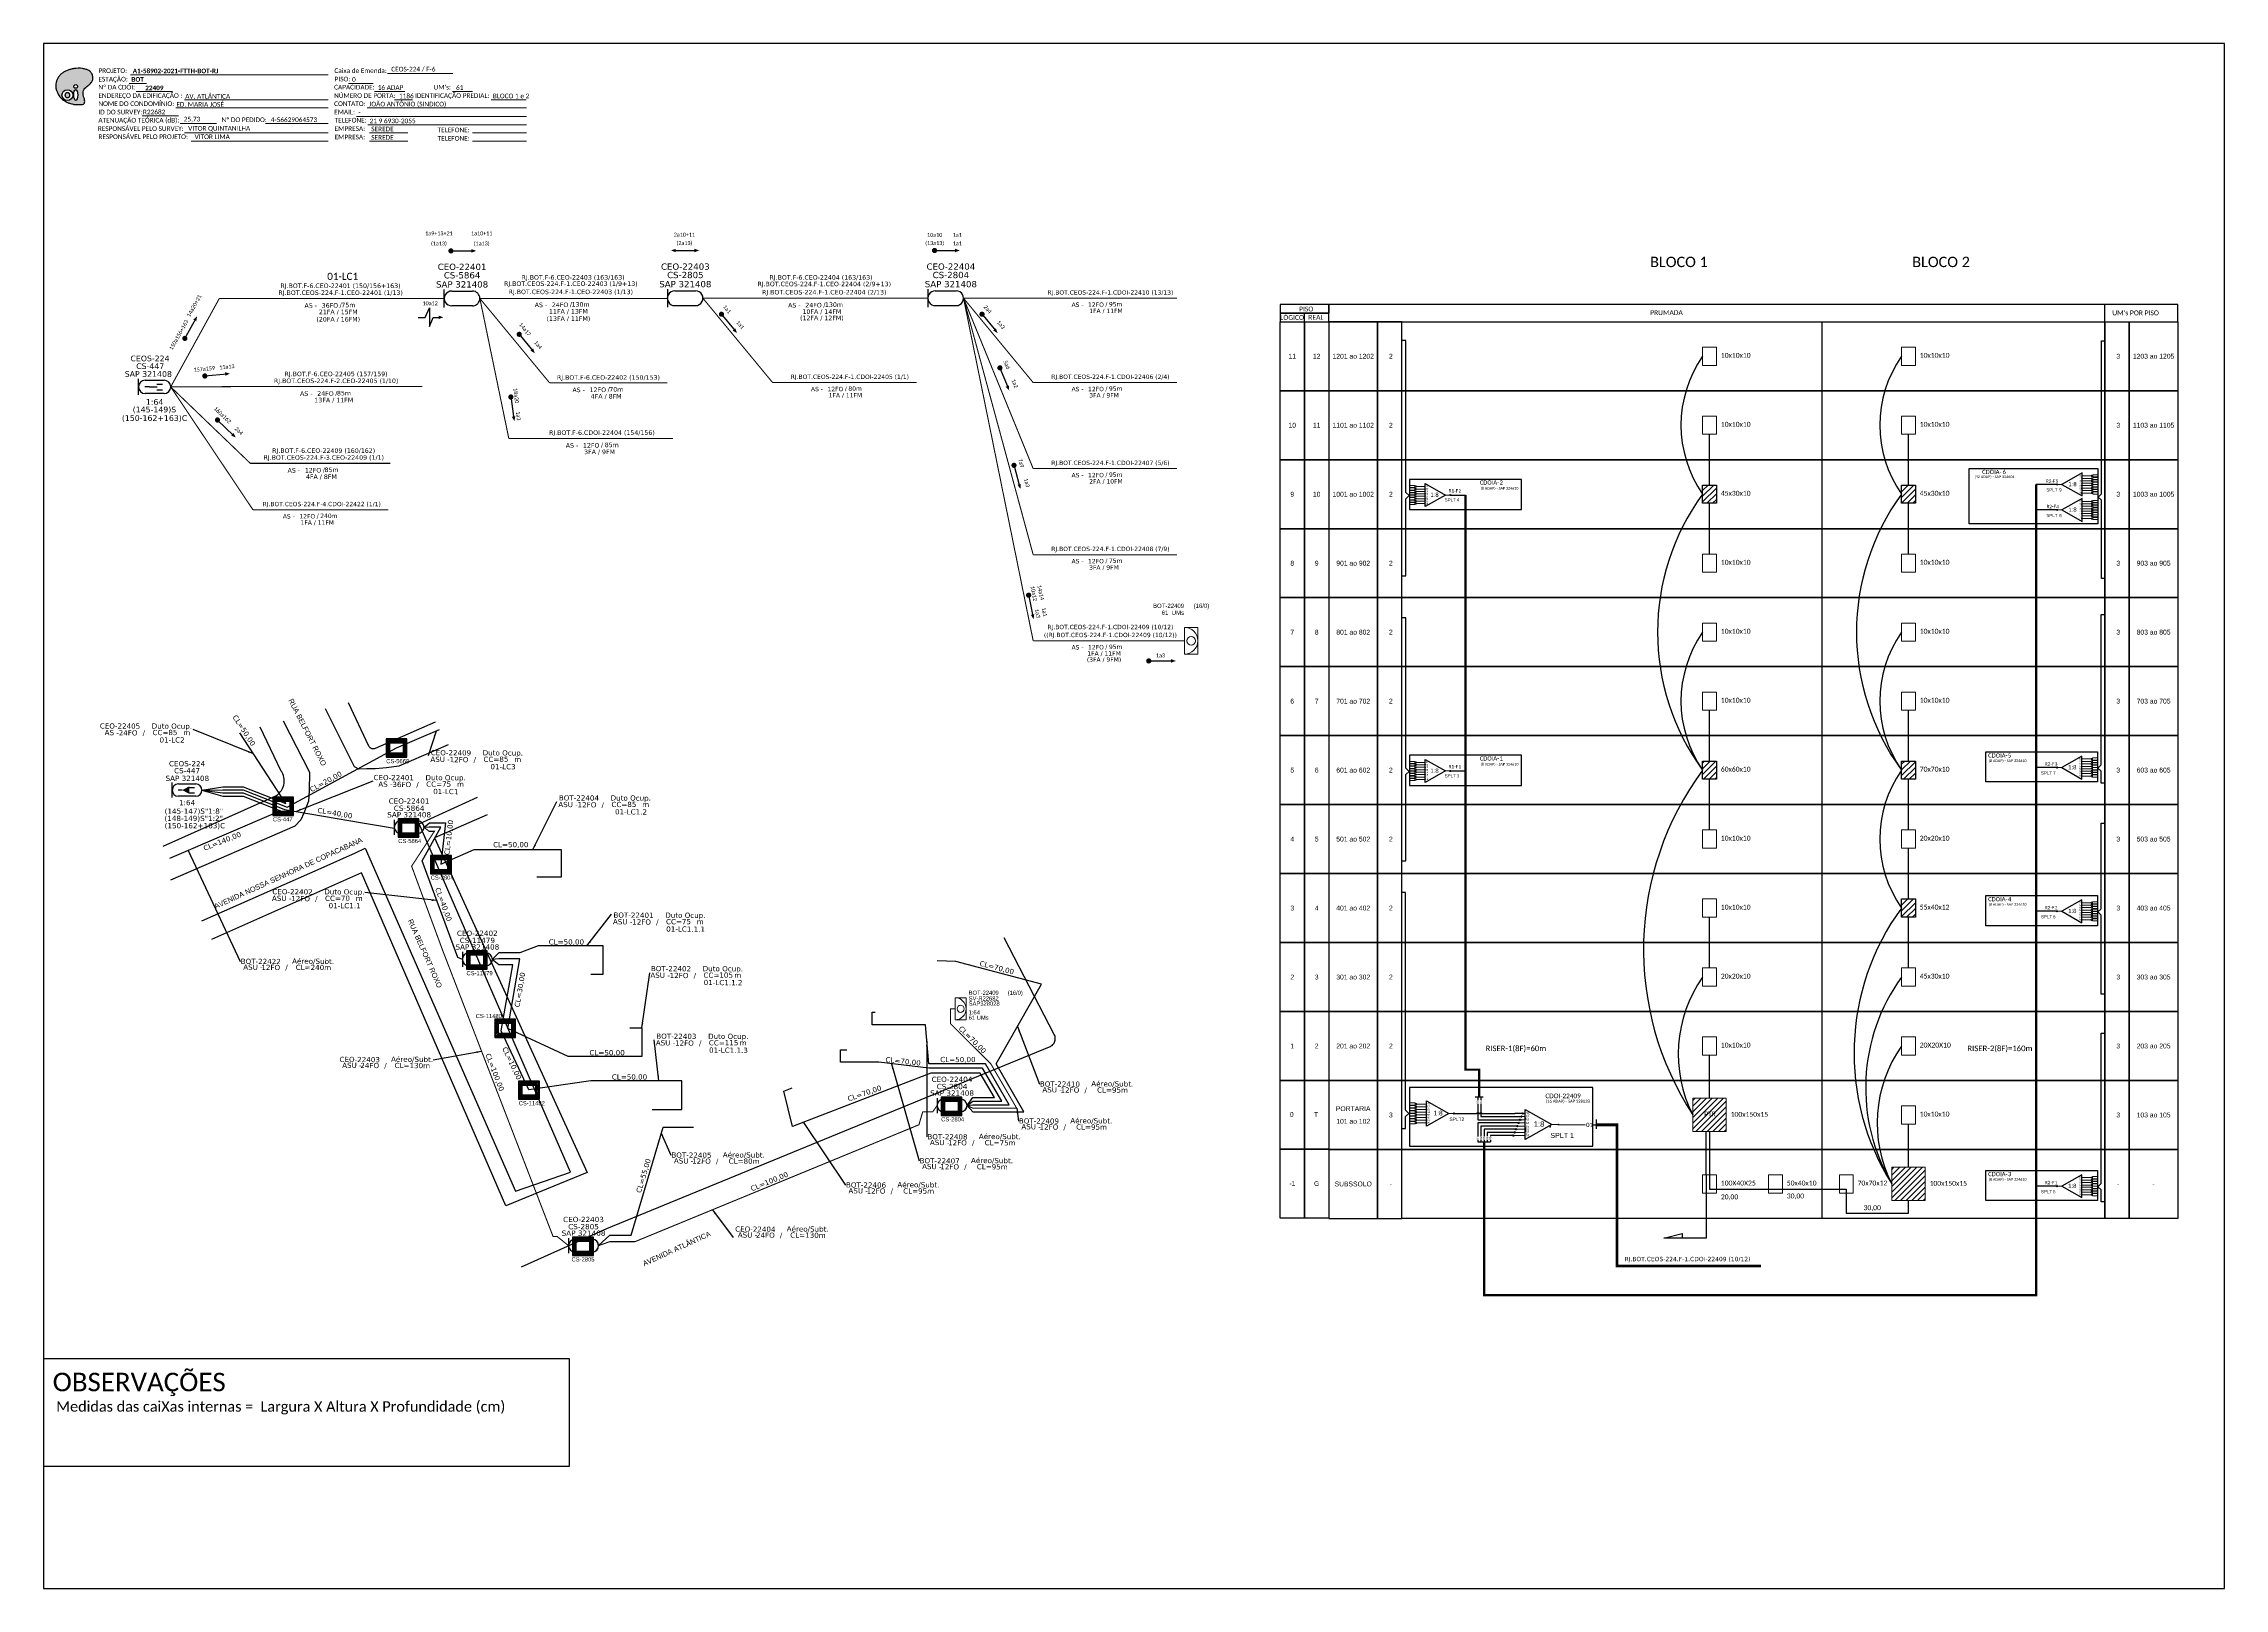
# Model space of a CAD drawing. Extents: x -89 to 749, y 705 to 1299.
import ezdxf
from ezdxf.enums import TextEntityAlignment as Align

# ---------------------------------------------------------------- set-up
doc = ezdxf.new("R2010")
doc.units = 0
for name, color, linetype in [('10.0-Cartográfico', 252, 'Continuous'), ('10.1-Caixas Subterrâneas', 5, 'Continuous'), ('20.4-CEOS', 1, 'Continuous'), ('20.5-CEO', 1, 'Continuous'), ('CABO OPTICO EXISTENTE', 5, 'Continuous'), ('CAP a instalar', 1, 'Continuous'), ('CD de instalação futura', 8, 'Continuous'), ('celulas gpon', 7, 'Continuous'), ('label_cabos', 7, 'Continuous'), ('Legenda', 1, 'Continuous'), ('Segmento de Logradouro Texto', 238, 'Continuous'), ('SETA', 7, 'Continuous')]:
    doc.layers.add(name, color=color, linetype=linetype)
for name, color, linetype, lineweight in [("20.0-LEGENDA DOS CDO'S", 1, 'Continuous', 0), ('20.1-CDO_INTERIOR', 1, 'Continuous', 0), ('40.1-ETIQUETAS', 1, 'Continuous', 20)]:
    doc.layers.add(name, color=color, linetype=linetype, lineweight=lineweight)
doc.layers.add('EXTRA', color=50, linetype='Continuous', plot=False)
doc.styles.add('ARIAL', font='arial.ttf')
doc.styles.add('DIGICADE', font='')
doc.styles.add('siredit', font='verdana.ttf')
doc.styles.get("Standard").update_dxf_attribs({"font": 'arial.ttf'})
doc.styles.add('WMF-Calibri0', font='calibri.ttf')
doc.styles.add('WMF-Calibri1', font='calibrib.ttf')
doc.styles.get('DIGICADE').set_extended_font_data('Arial')
doc.linetypes.add('FENCELINE1', pattern='A,0.25,-0.1,[133,ltypeshp.shx,S=0.1,R=0,X=-0.1,Y=0],-0.1,1', length=1.45)
doc.dimstyles.new('CC', dxfattribs={"dimtxt": 1, "dimasz": 2, "dimexe": 0.18, "dimexo": 0.0625, "dimgap": 0.09, "dimtad": 0, "dimdec": 0, "dimrnd": 1, "dimzin": 0, "dimdsep": 46, "dimtxsty": 'siredit', "dimblk": 'NONE', "dimcen": 0, "dimse1": 1, "dimse2": 1, "dimsd1": 1, "dimsd2": 1, "dimclrt": 7, "dimadec": 0, "dimazin": 0, "dimtfac": 1, "dimtdec": 0, "dimtofl": 0, "dimtmove": 0, "dimatfit": 3, "dimfxl": 0, "dimtolj": 1, "dimtzin": 0, "dimarcsym": 0})
pattern_1 = [(45, (-366.194, 133.7837), (-1.0911011, 1.0911011), [])]
pattern_2 = [(45, (-389.6084, 133.7837), (-1.0911011, 1.0911011), [])]

# ---------------------------------------------------------------- blocks, each defined once
blk = doc.blocks.new('OI')
h = blk.add_hatch(color=40)
edge = h.paths.add_edge_path()
edge.add_spline(control_points=[(4.35, -0.67), (3.92, -0.99), (3.26, -1.5), (2.81, -2.59), (2.9, -3.5), (3.06, -4.27), (3.31, -4.85), (3.37, -5.39), (3.4, -5.88), (3.2, -6.4), (2.54, -6.61), (1.65, -6.63), (0.55, -6.67), (-0.56, -6.42), (-1.61, -6.14), (-2.77, -5.61), (-3.92, -4.77), (-4.89, -3.7), (-5.34, -2.65), (-5.6, -1.94), (-5.85, -0.96), (-5.71, 0.47), (-5.1, 2.02), (-4.14, 3.02), (-3.3, 3.61), (-2.37, 4.16), (-1.36, 4.44), (-0.56, 4.7), (0.79, 4.85), (2.24, 4.97), (3.79, 4.57), (4.67, 4.21), (5.44, 3.65), (5.76, 2.99), (6.03, 2.21), (6.01, 1.46), (5.72, 0.64), (5.31, 0.08), (4.88, -0.38), (4.51, -0.55), (4.35, -0.67)], knot_values=[0, 0, 0, 0, 1.60434, 2.417191, 3.427595, 4.282808, 4.776746, 5.304182, 5.888771, 6.258406, 6.858137, 7.79129, 8.986195, 10.124242, 11.187857, 12.242908, 13.953784, 15.414161, 16.515391, 17.349188, 17.675853, 19.552021, 21.515531, 22.568638, 23.63245, 24.621084, 25.782718, 26.745347, 27.142653, 29.870543, 31.004649, 31.921532, 32.709589, 33.801391, 34.042471, 35.192333, 35.971461, 36.628871, 37.254359, 37.836911, 37.836911, 37.836911, 37.836911], degree=3, periodic=0)
h.paths.add_polyline_path([(1.13, -0.87, -1), (-0.04, -0.87, -1)], flags=16)
edge = h.paths.add_edge_path(flags=16)
edge.add_ellipse((0.56, -3.59), major_axis=(-0.02, 1.71), ratio=0.361305, start_angle=0, end_angle=360)
h.paths.add_polyline_path([(-0.36, -3.62, -1), (-3.8, -3.62, -1)], flags=16)
edge = h.paths.add_edge_path(flags=0)
edge.add_ellipse((-2.08, -3.62), major_axis=(0, 0.885), ratio=0.758294, start_angle=0, end_angle=360)
at = {"color": 40}
for centre, radius in [((-2.08, -3.62), 1.72), ((0.54, -0.87), 0.587)]:
    blk.add_circle(centre, radius, dxfattribs=at)
blk.add_ellipse((-2.08, -3.62), major_axis=(0, 0.885), ratio=0.758294, start_param=-3.141592653589792, end_param=3.141592653589792, dxfattribs=at)
blk.add_ellipse((0.56, -3.59), major_axis=(-0.02, 1.71), ratio=0.361305, dxfattribs=at)
at = {"color": 40, "start_tangent": (-0.800898, -0.598801), "end_tangent": (-0.800898, -0.598801)}
blk.add_spline([(4.35, -0.67), (3.2, -1.78), (2.9, -2.54), (2.92, -3.55), (3.12, -4.38), (3.28, -4.85), (3.37, -5.37), (3.35, -5.95), (3.2, -6.29), (2.66, -6.55), (1.73, -6.63), (0.54, -6.62), (-0.58, -6.41), (-1.6, -6.11), (-2.56, -5.67), (-3.95, -4.67), (-4.89, -3.56), (-5.37, -2.56), (-5.64, -1.78), (-5.72, -1.46), (-5.63, 0.42), (-4.84, 2.22), (-4.13, 2.99), (-3.27, 3.62), (-2.4, 4.09), (-1.3, 4.47), (-0.37, 4.72), (0.02, 4.77), (2.75, 4.8), (3.85, 4.53), (4.69, 4.16), (5.31, 3.68), (5.85, 2.73), (5.93, 2.5), (5.94, 1.35), (5.67, 0.62), (5.29, 0.08), (4.84, -0.36), (4.35, -0.67)], degree=3, dxfattribs=at)
blk = doc.blocks.new('CARIMBO')
at = {"color": 7, "lineweight": 0}
for points in [[(134.48, -16.3), (159.61, -16.3)], [(35.15, -20.06), (41.7, -20.06)], [(35.66, -16.79), (111.64, -16.79)], [(37.81, -23.14), (51.75, -23.14)], [(119.43, -20.02), (128.92, -20.02)], [(129.48, -23.14), (141.1, -23.14)], [(159.42, -23.14), (167.09, -23.14)], [(40.13, -32.55), (54.07, -32.55)], [(52.97, -29.48), (111.64, -29.48)], [(56.38, -26.37), (111.64, -26.37)], [(122.56, -32.72), (187.83, -32.72)], [(126.6, -29.48), (187.83, -29.48)], [(137.07, -26.37), (144.01, -26.37)], [(174.24, -26.37), (187.8, -26.37)], [(54.67, -35.52), (68.61, -35.52)], [(56.38, -39.07), (111.64, -39.07)], [(126.84, -35.96), (187.83, -35.96)], [(127.45, -39.07), (142.25, -39.07)], [(167.06, -39.07), (187.83, -39.07)], [(58.87, -42.31), (111.64, -42.31)], [(127.45, -42.31), (142.25, -42.31)], [(167.06, -42.31), (187.83, -42.31)]]:
    blk.add_lwpolyline(points, dxfattribs=at)
at = {"color": 7, "xscale": 1.213923925163967, "yscale": 1.213923925163967, "zscale": 1.213923925163967, "rotation": 0.1532896023949059}
blk.add_blockref('OI', (13.86, -20.16), dxfattribs=at)
at = {"color": 7, "lineweight": 0, "style": 'WMF-Calibri0'}
for s, height, p in [('PROJETO:', 1.793, (23.26, -16.04)), ('Caixa de Emenda:', 1.7927, (114.02, -16.04)), ('ESTAÇÃO:', 1.793, (23.26, -19.32)), ('ENDEREÇO DA EDIFICAÇÃO :', 1.7927, (23.26, -25.63)), ('Nº DA CDOI:', 1.7927, (23.26, -22.39)), ('CAPACIDADE:', 1.7927, (113.91, -22.39)), ('NÚMERO DE PORTA:', 1.7927, (113.91, -25.63)), ('PISO:', 1.793, (114.09, -19.28)), ('IDENTIFICAÇÃO PREDIAL:', 1.7927, (144.99, -25.63)), ("UM's:", 1.793, (152.15, -22.39)), ('ATENUAÇÃO TEÓRICA (dB):', 1.7927, (23.26, -35.09)), ('NOME DO CONDOMÍNIO:', 1.7927, (23.26, -28.74)), ('ID DO SURVEY:', 1.7927, (23.26, -31.97)), ('CONTATO:', 1.793, (113.91, -28.74)), ('EMAIL:', 1.793, (113.91, -31.97)), ('TELEFONE:', 1.793, (114.09, -35.09)), ('RESPONSÁVEL PELO SURVEY:', 1.7927, (23.02, -38.32)), ('RESPONSÁVEL PELO PROJETO:', 1.7927, (23.26, -41.44)), ('EMPRESA:', 1.793, (114.09, -38.32)), ('EMPRESA:', 1.793, (114.09, -41.56)), ('TELEFONE:', 1.793, (153.7, -38.83)), ('TELEFONE:', 1.793, (153.7, -42.06))]:
    blk.add_text(s, height=height, dxfattribs=at).set_placement(p)
at = {"color": 7, "lineweight": 0, "flags": 8}
for tag, p, style in [('PROJ', (36.46, -16.13), 'WMF-Calibri1'), ('CEOS-XX', (135.87, -15.46), 'WMF-Calibri0'), ('EST', (35.94, -19.41), 'WMF-Calibri1'), ('LOGRADOURO', (56.65, -25.91), 'WMF-Calibri0'), ('PISO_PTR', (120.78, -19.42), 'WMF-Calibri0'), ('CAPAC.', (130.66, -22.52), 'WMF-Calibri0'), ('N°', (138.85, -25.77), 'WMF-Calibri0'), ("UC'S", (160.78, -22.54), 'WMF-Calibri0'), ('N°PREDIO', (174.94, -25.77), 'WMF-Calibri0'), ('_ID_', (40.39, -31.94), 'WMF-Calibri0'), ('NOME_DO_COND.', (53.23, -29.02), 'WMF-Calibri0'), ('O_POTEN', (56.06, -34.68), 'WMF-Calibri0'), ('EMAIL', (123.26, -32.12), 'WMF-Calibri0'), ('NOME_DO_CONTATO', (127.3, -28.89), 'WMF-Calibri0'), ('RES_SURVEY', (57.78, -38.23), 'WMF-Calibri0'), ('RES_PROJ', (60.27, -41.47), 'WMF-Calibri0'), ('TELEFONE', (127.55, -35.36), 'WMF-Calibri0'), ('EMP_RESP_SURVEY', (128.16, -38.47), 'WMF-Calibri0'), ('EMP_RESP_PROJ', (128.16, -41.71), 'WMF-Calibri0'), ('CONT_RESP_SURVEY', (167.76, -38.47), 'WMF-Calibri0'), ('CONT_RESP_PROJ', (167.76, -41.71), 'WMF-Calibri0')]:
    blk.add_attdef(tag, p, '', height=1.79, dxfattribs=dict(at, style=style))
at = {"color": 7, "lineweight": 0, "style": 'WMF-Calibri1', "flags": 8}
blk.add_attdef("N° CDO'S", text='', height=1.79, dxfattribs=at).set_placement((44.78, -22.68), align=Align.CENTER)
blk = doc.blocks.new('ETIQUETA_RS5F')
at = {"layer": '40.1-ETIQUETAS', "color": 0, "style": 'siredit'}
blk.add_text('/', height=1.5, dxfattribs=at).set_placement((1.58, -1.95), align=Align.MIDDLE_RIGHT)
for tag, p in [('ETIQUETA_R_SECUNDARIA', (1.21, 2.1)), ('ETIQUETA_R_PRIMARIA', (1.21, 4.1)), ('F_ATIVAS/F_MORTAS', (1.14, -4.24))]:
    blk.add_attdef(tag, text='', height=1.5, dxfattribs=at).set_placement(p, align=Align.MIDDLE_CENTER)
for tag, p in [('TIPO_CABO', (-6.58, -2.12)), ('CAP_CABO', (0.4, -2.09))]:
    blk.add_attdef(tag, text='', height=1.5, dxfattribs=at).set_placement(p, align=Align.MIDDLE_RIGHT)
for tag, p in [('FUSÃO_1', (0.85, -8.39)), ('FUSÃO_2', (0.85, -10.6)), ('FUSÃO_3', (0.85, -12.93)), ('FUSÃO_4', (0.85, -15.14)), ('FUSÃO_5', (0.85, -17.16))]:
    blk.add_attdef(tag, text='', height=1.5, dxfattribs=at).set_placement(p, align=Align.CENTER)
blk.add_attdef('METROS', text='', height=1.5, dxfattribs=at).set_placement((2.14, -1.95), align=Align.MIDDLE_LEFT)
blk = doc.blocks.new('CDOI_INT')
at = {"layer": '20.1-CDO_INTERIOR', "color": 0, "lineweight": 18}
blk.add_lwpolyline([(4.25, -4.25), (4.25, 4.25), (0, 4.25), (0, -4.25)], close=True, dxfattribs=at)
blk.add_circle((2.12, 0), 1.36, dxfattribs=at)
blk.add_arc((0, 0), 4.25, 270, 90, dxfattribs=at)
at = {"layer": "20.0-LEGENDA DOS CDO'S", "color": 0, "style": 'ARIAL'}
for tag, p in [('SAP', (-0.08, 6.23)), ('CDO_N', (-0.08, 10.38)), ('SURVEY', (-0.08, 8.2)), ('SPLITER_1', (21.18, 10.38)), ('SPLITER_2', (21.19, 8.68)), ('1:XX', (5.94, -2.22)), ('UMS', (5.94, -4.24))]:
    blk.add_attdef(tag, p, '', height=1.36, dxfattribs=at)
blk.add_attdef('FIBRAS_UTILIZADAS', text='', height=1.36, dxfattribs=at).set_placement((15.34, 10.38), align=Align.CENTER)
blk = doc.blocks.new('*X72')
at = {"color": 0, "linetype": 'Continuous'}
for p, q in [((-1.25, 0.34099), (-0.49099, 1.1)), ((-1.25, 0.517767), (-0.667767, 1.1)), ((-1.25, 0.694544), (-0.844544, 1.1)), ((-1.25, 0.87132), (-1.02132, 1.1)), ((-1.25, 1.048097), (-1.198097, 1.1)), ((-1.25, 0.164214), (-0.8035, 0.610714)), ((-1.25, -0.012563), (-0.8035, 0.433937)), ((-1.25, -0.18934), (-0.8035, 0.25716)), ((-1.25, -0.366117), (-0.8035, 0.080383)), ((-0.789214, 0.625), (-0.314214, 1.1)), ((-0.612437, 0.625), (-0.137437, 1.1)), ((-0.43566, 0.625), (0.03934, 1.1)), ((-0.258883, 0.625), (0.216117, 1.1)), ((-0.082107, 0.625), (0.392893, 1.1)), ((0.09467, 0.625), (0.56967, 1.1)), ((0.271447, 0.625), (0.746447, 1.1)), ((0.448223, 0.625), (0.923223, 1.1)), ((0.625, 0.625), (1.1, 1.1)), ((0.801777, 0.625), (1.25, 1.073223)), ((0.8035, 0.449947), (1.25, 0.896447)), ((0.8035, 0.27317), (1.25, 0.71967)), ((0.8035, 0.096393), (1.25, 0.542893)), ((0.8035, -0.080383), (1.25, 0.366117)), ((0.8035, -0.25716), (1.25, 0.18934)), ((0.8035, -0.433937), (1.25, 0.012563)), ((-1.25, -0.542893), (-0.8035, -0.096393)), ((-1.25, -0.71967), (-0.8035, -0.27317)), ((-1.25, -0.896447), (-0.8035, -0.449947)), ((-1.25, -1.073223), (-0.801777, -0.625)), ((-1.1, -1.1), (-0.625, -0.625)), ((-0.923223, -1.1), (-0.448223, -0.625)), ((-0.746447, -1.1), (-0.271447, -0.625)), ((-0.56967, -1.1), (-0.09467, -0.625)), ((-0.392893, -1.1), (0.082107, -0.625)), ((-0.216117, -1.1), (0.258883, -0.625)), ((-0.03934, -1.1), (0.43566, -0.625)), ((0.137437, -1.1), (0.612437, -0.625)), ((0.314214, -1.1), (0.789214, -0.625)), ((0.49099, -1.1), (1.25, -0.34099)), ((0.667767, -1.1), (1.25, -0.517767)), ((0.8035, -0.610714), (1.25, -0.164214)), ((0.844544, -1.1), (1.25, -0.694544)), ((1.02132, -1.1), (1.25, -0.87132)), ((1.198097, -1.1), (1.25, -1.048097))]:
    blk.add_line(p, q, dxfattribs=at)
blk = doc.blocks.new('MANHOLE_MQ')
at = {"color": 0, "linetype": 'Continuous'}
for p, q in [((0.0000062, 0.0000057), (-0.0000063, 0.0000057)), ((-0.0000063, 0.0000057), (-0.0000063, -0.0000053)), ((-0.000004, 0.0000033), (0.000004, 0.0000033)), ((-0.000004, -0.0000029), (-0.000004, 0.0000033)), ((0.000004, 0.0000033), (0.000004, -0.0000029)), ((0.0000062, -0.0000053), (0.0000062, 0.0000057)), ((-0.0000063, -0.0000053), (0.0000062, -0.0000053)), ((0.000004, -0.0000029), (-0.000004, -0.0000029)), ((0.000004, -0.0000029), (0.000004, -0.0000029))]:
    blk.add_line(p, q, dxfattribs=at)
at = {"color": 0, "linetype": 'Continuous', "xscale": 5e-06, "yscale": 5e-06, "zscale": 1e-05}
blk.add_blockref('*X72', (0, 0.0000002), dxfattribs=at)
blk = doc.blocks.new('*U99')
at = {"layer": '20.5-CEO'}
for p, q in [((-1.56, 1.26), (1.8, 1.26)), ((1.8, -1.13), (-1.56, -1.13))]:
    blk.add_line(p, q, dxfattribs=at)
blk.add_lwpolyline([(-2.75, 1.51), (-2.75, -1.38)], dxfattribs=at)
for centre, start, end in [((-1.56, 0.07), 90, 270), ((1.8, 0.07), 270, 90)]:
    blk.add_arc(centre, 1.2, start, end, dxfattribs=at)
at = {"layer": '20.5-CEO', "color": 7, "style": 'siredit'}
for tag, p in [('LOCAL', (0.12, 4.23)), ('FID', (0.11, 5.61)), ('SAP', (0.12, 2.97)), ('FIBRAS_RESERVA', (0.12, -1.94))]:
    blk.add_attdef(tag, text='', height=1.01, dxfattribs=at).set_placement(p, align=Align.TOP_CENTER)
for tag, flags, p in [('ID_ATIVIDADE', 3, (0.11, -3.51)), ('FATOR', 1, (0.11, -4.82))]:
    blk.add_attdef(tag, text='', height=1.01, dxfattribs=dict(at, flags=flags)).set_placement(p, align=Align.TOP_CENTER)
at = {"layer": '20.5-CEO', "color": 7, "style": 'siredit', "flags": 3}
blk.add_attdef('QTDE', (-4.88, -7.06), '', height=1.01, dxfattribs=at)
blk = doc.blocks.new('Inst CB DT OCUP CFOA-SM-AS-80-TS-36')
at = {"layer": 'label_cabos', "color": 0, "style": 'siredit'}
for tag, flags, p in [('ID_ATIVIDADE', 3, (1.31, 2.67)), ('FATOR', 1, (11.56, 2.55))]:
    blk.add_attdef(tag, text='', height=1, rotation=359.69, dxfattribs=dict(at, flags=flags)).set_placement(p, align=Align.MIDDLE_CENTER)
for tag, p in [('TIPO_CABO', (1.76, 0)), ('DESTINO_CABO', (3.13, 1.26)), ('CABO', (4.69, -0.05)), ('/', (7.71, -0.05)), ('LANCE', (10.91, 0)), ('TIPO_CABO', (13.11, 1.24)), ('UND', (15.96, 0)), ('FID', (13.15, -1.41))]:
    blk.add_attdef(tag, text='', height=1, rotation=359.69, dxfattribs=at).set_placement(p, align=Align.MIDDLE_CENTER)
blk.add_attdef('QTDE', (12.43, -0.47), '', height=1, rotation=359.69, dxfattribs=at)
blk = doc.blocks.new('_None')
blk = doc.blocks.new('Inst CB DT OCUP CFOA-SM-ASU-120-S-12')
at = {"layer": 'label_cabos', "color": 0, "style": 'siredit'}
for tag, flags, p in [('ID_ATIVIDADE', 3, (1.31, 2.67)), ('FATOR', 1, (11.56, 2.55))]:
    blk.add_attdef(tag, text='', height=1, rotation=359.69, dxfattribs=dict(at, flags=flags)).set_placement(p, align=Align.MIDDLE_CENTER)
for tag, p in [('TIPO_CABO', (1.26, 0)), ('DESTINO_CABO', (3.13, 1.26)), ('CABO', (4.69, -0.05)), ('/', (7.71, -0.05)), ('LANCE', (10.91, 0)), ('TIPO_CABO', (13.11, 1.24)), ('UND', (15.96, 0)), ('FID', (13.15, -1.41))]:
    blk.add_attdef(tag, text='', height=1, rotation=359.69, dxfattribs=at).set_placement(p, align=Align.MIDDLE_CENTER)
blk.add_attdef('QTDE', (12.43, -0.47), '', height=1, rotation=359.69, dxfattribs=at)
blk = doc.blocks.new('LEGENDA DOS CABOS')
at = {"layer": 'EXTRA', "color": 0, "style": 'siredit'}
for tag, p in [('ID', (4.6, 0.97)), ('XX', (9.03, 0.97))]:
    blk.add_attdef(tag, text='', height=0.48, rotation=359.69, dxfattribs=at).set_placement(p, align=Align.MIDDLE_CENTER)
at = {"layer": 'Legenda', "color": 0, "style": 'siredit'}
for tag, p in [('TIPO_CABO', (1.31, 0)), ('CABO', (4.69, -0.05)), ('/', (6.81, -0.05)), ('METROS', (10.03, -0.05))]:
    blk.add_attdef(tag, text='', height=0.8, rotation=359.69, dxfattribs=at).set_placement(p, align=Align.MIDDLE_CENTER)
blk = doc.blocks.new('Inst CB DT OCUP CFOA-SM-AS-80-TS-24')
at = {"layer": 'label_cabos', "color": 0, "style": 'siredit'}
for tag, flags, p in [('ID_ATIVIDADE', 3, (1.31, 2.67)), ('FATOR', 1, (11.56, 2.55))]:
    blk.add_attdef(tag, text='', height=1, rotation=359.69, dxfattribs=dict(at, flags=flags)).set_placement(p, align=Align.MIDDLE_CENTER)
for tag, p in [('TIPO_CABO', (1.76, 0)), ('DESTINO_CABO', (3.13, 1.26)), ('CABO', (4.69, -0.05)), ('/', (7.71, -0.05)), ('LANCE', (10.91, 0)), ('TIPO_CABO', (13.11, 1.24)), ('UND', (15.96, 0)), ('FID', (13.15, -1.41))]:
    blk.add_attdef(tag, text='', height=1, rotation=359.69, dxfattribs=at).set_placement(p, align=Align.MIDDLE_CENTER)
blk.add_attdef('QTDE', (12.43, -0.47), '', height=1, rotation=359.69, dxfattribs=at)
blk = doc.blocks.new('SPLT_1-8_SC-APC')
at = {"color": 1, "lineweight": 0}
blk.add_lwpolyline([(-17, -7.5), (-19.3, -7.5)], dxfattribs=at)
at = {"color": 1}
blk.add_lwpolyline([(-7.4, -2.1), (-17, -7.5), (-7.4, -13), (-7.4, -2.1)], dxfattribs=at)
at = {"color": 3, "lineweight": 0}
for points in [[(-3, -3.5), (-7.4, -3.5)], [(-7.4, -4.7), (-3, -4.7)], [(-7.4, -5.8), (-3, -5.8)], [(-7.4, -7), (-3, -7)], [(-7.4, -8.1), (-3, -8.1)], [(-7.4, -9.3), (-3, -9.3)], [(-2.4, -3), (-2.4, -4)], [(-2.4, -3), (0, -3)], [(-2.4, -4), (0, -4)], [(-2.4, -4.2), (-2.4, -5.2)], [(-2.4, -4.2), (0, -4.2)], [(-2.4, -5.2), (0, -5.2)], [(-2.4, -5.3), (-2.4, -6.3)], [(-2.4, -5.3), (0, -5.3)], [(-2.4, -6.3), (0, -6.3)], [(-2.4, -6.5), (-2.4, -7.5)], [(-2.4, -6.5), (0, -6.5)], [(-2.4, -7.5), (0, -7.5)], [(-2.4, -7.6), (-2.4, -8.6)], [(-2.4, -7.6), (0, -7.6)], [(-2.4, -8.6), (0, -8.6)], [(-2.4, -8.8), (-2.4, -9.8)], [(-2.4, -8.8), (0, -8.8)], [(-2.4, -9.8), (0, -9.8)], [(-2.4, -9.9), (-2.4, -10.9)], [(-2.4, -9.9), (0, -9.9)], [(-7.4, -10.4), (-3, -10.4)], [(-7.4, -11.6), (-3, -11.6)], [(-2.4, -10.9), (0, -10.9)], [(-2.4, -11.1), (-2.4, -12.1)], [(-2.4, -11.1), (0, -11.1)], [(-2.4, -12.1), (0, -12.1)]]:
    blk.add_lwpolyline(points, dxfattribs=at)
for points in [[(-3, -3.2), (-2.4, -3.2), (-2.4, -3.8), (-3, -3.8)], [(-3, -4.4), (-2.4, -4.4), (-2.4, -5), (-3, -5)], [(-3, -5.5), (-2.4, -5.5), (-2.4, -6.1), (-3, -6.1)], [(-3, -6.7), (-2.4, -6.7), (-2.4, -7.3), (-3, -7.3)], [(-3, -7.8), (-2.4, -7.8), (-2.4, -8.4), (-3, -8.4)], [(-3, -9), (-2.4, -9), (-2.4, -9.6), (-3, -9.6)], [(-3, -10.1), (-2.4, -10.1), (-2.4, -10.7), (-3, -10.7)], [(-3, -11.3), (-2.4, -11.3), (-2.4, -11.9), (-3, -11.9)]]:
    blk.add_lwpolyline(points, close=True, dxfattribs=at)
at = {"color": 1, "style": 'ARIAL'}
for s, height, p in [('1:8', 2, (-13.9, -8.4)), ('S1', 0.75, (-8.7, -3.8)), ('S2', 0.75, (-8.7, -5)), ('S3', 0.75, (-8.7, -6.2)), ('S4', 0.75, (-8.7, -7.4)), ('S5', 0.75, (-8.7, -8.6)), ('S6', 0.75, (-8.7, -9.7)), ('S7', 0.75, (-8.7, -10.8)), ('S8', 0.75, (-8.7, -11.9))]:
    blk.add_text(s, height=height, dxfattribs=at).set_placement(p)

msp = doc.modelspace()

# ---------------------------------------------------------------- hatches: boundary and pattern name
h = msp.add_hatch(color=3)
h.dxf.hatch_style = 1
edge = h.paths.add_edge_path()
edge.add_arc((451.59, 1125.43), 0.208, 0, 360)
h = msp.add_hatch()
h.set_pattern_fill('ANSI31', color=1, scale=0.486)
h.set_pattern_definition(pattern_1)
h.paths.add_polyline_path([(551.28, 1129.25), (548.6, 1129.25), (548.6, 1122.27), (553.96, 1122.27), (553.96, 1129.25)])
h = msp.add_hatch()
h.set_pattern_fill('ANSI31', color=1, scale=0.486)
h.set_pattern_definition(pattern_2)
h.paths.add_polyline_path([(627.76, 1129.25), (625.08, 1129.25), (625.08, 1122.27), (630.44, 1122.27), (630.44, 1129.25)])
h = msp.add_hatch(color=3)
h.dxf.hatch_style = 1
edge = h.paths.add_edge_path()
edge.add_arc((684.95, 1129.51), 0.208, 0, 360)
h = msp.add_hatch(color=3)
h.dxf.hatch_style = 1
edge = h.paths.add_edge_path()
edge.add_arc((684.95, 1119.72), 0.208, 0, 360)
h = msp.add_hatch()
h.set_pattern_fill('ANSI31', color=1, scale=0.486)
h.set_pattern_definition(pattern_1)
h.paths.add_polyline_path([(551.28, 1023.16), (548.6, 1023.16), (548.6, 1016.18), (553.96, 1016.18), (553.96, 1023.16)])
h = msp.add_hatch()
h.set_pattern_fill('ANSI31', color=1, scale=0.486)
h.set_pattern_definition(pattern_2)
h.paths.add_polyline_path([(627.76, 1023.16), (625.08, 1023.16), (625.08, 1016.18), (630.44, 1016.18), (630.44, 1023.16)])
h = msp.add_hatch(color=3)
h.dxf.hatch_style = 1
edge = h.paths.add_edge_path()
edge.add_arc((451.59, 1019.34), 0.208, 0, 360)
h = msp.add_hatch(color=3)
h.dxf.hatch_style = 1
edge = h.paths.add_edge_path()
edge.add_arc((684.87, 1020.67), 0.208, 0, 360)
h = msp.add_hatch()
h.set_pattern_fill('ANSI31', color=1, scale=0.486)
h.paths.add_polyline_path([(627.76, 970.12), (625.08, 970.12), (625.08, 963.13), (630.44, 963.13), (630.44, 970.12)])
h = msp.add_hatch(color=3)
h.dxf.hatch_style = 1
edge = h.paths.add_edge_path()
edge.add_arc((684.87, 965.4), 0.208, 0, 360)
h = msp.add_hatch()
h.set_pattern_fill('ANSI31', color=1, scale=0.486)
h.set_pattern_definition([(45, (-120.8756, 3057.1777), (-1.0911011, 1.0911011), [])])
h.paths.add_polyline_path([(557.68, 893.46), (544.88, 893.46), (544.88, 880.66), (557.68, 880.66)])
h.paths.add_polyline_path([(548.71, 886.03), (554.23, 886.03), (554.23, 888.84), (548.71, 888.84)], flags=24)
h = msp.add_hatch(color=3)
h.dxf.hatch_style = 1
edge = h.paths.add_edge_path()
edge.add_arc((453.03, 887.65), 0.228, -180, 180, ccw=False)
h = msp.add_hatch(color=3)
h.dxf.hatch_style = 1
h.paths.add_polyline_path([(476.08, 880.37, -1), (476.59, 880.37, -1)])
h = msp.add_hatch(color=3)
h.dxf.hatch_style = 1
h.paths.add_polyline_path([(476.61, 881.58, -1), (477.11, 881.58, -1)])
h = msp.add_hatch(color=3)
h.dxf.hatch_style = 1
h.paths.add_polyline_path([(477.13, 882.8, -1), (477.64, 882.8, -1)])
h = msp.add_hatch(color=3)
h.dxf.hatch_style = 1
h.paths.add_polyline_path([(477.66, 884.01, -1), (478.17, 884.01, -1)])
h = msp.add_hatch(color=3)
h.dxf.hatch_style = 1
h.paths.add_polyline_path([(478.18, 885.23, -1), (478.69, 885.23, -1)])
h = msp.add_hatch(color=3)
h.dxf.hatch_style = 1
h.paths.add_polyline_path([(478.71, 886.44, -1), (479.22, 886.44, -1)])
h = msp.add_hatch(color=3)
h.dxf.hatch_style = 1
h.paths.add_polyline_path([(479.24, 887.65, -1), (479.75, 887.65, -1)])
h = msp.add_hatch(color=3)
h.dxf.hatch_style = 1
edge = h.paths.add_edge_path()
edge.add_arc((493.27, 883.39), 0.332, -180, 180, ccw=False)
h = msp.add_hatch(color=3)
h.dxf.hatch_style = 1
h.paths.add_polyline_path([(475.55, 879.15, -1), (476.06, 879.15, -1)])
h = msp.add_hatch()
h.set_pattern_fill('ANSI31', color=1, scale=0.486)
h.set_pattern_definition([(45, (-44.3959, 3030.6553), (-1.0911011, 1.0911011), [])])
h.paths.add_polyline_path([(634.16, 866.94), (621.36, 866.94), (621.36, 854.13), (634.16, 854.13)])
h.paths.add_polyline_path([(625.19, 862.32), (630.71, 862.32), (630.71, 862.32), (625.19, 862.32)], flags=9)
h = msp.add_hatch(color=3)
h.dxf.hatch_style = 1
edge = h.paths.add_edge_path()
edge.add_arc((684.87, 859.69), 0.208, 0, 360)

# ---------------------------------------------------------------- linework, layer by layer
at = {"color": 5}
for p, q in [((464.27, 893.96), (461.14, 893.96)), ((479.49, 887.65), (476.46, 887.65))]:
    msp.add_line(p, q, dxfattribs=at)
for points in [[(-89.32, 705.02), (749.25, 705.02), (749.25, 1299.02), (-89.32, 1299.02), (-89.32, 705.02)], [(395.48, 1192.07), (395.48, 1195.4)], [(404.86, 1192.07), (731.4, 1192.07), (731.4, 1198.73), (404.86, 1198.73), (404.86, 1198.73), (404.86, 1195.4)], [(594.63, 847.27), (594.63, 1192.07)], [(703.28, 1192.07), (703.28, 1198.73)], [(480.37, 885.98), (480.37, 885.26)]]:
    msp.add_lwpolyline(points)
at = {"color": 7, "lineweight": 0}
for points in [[(-4.01, 1268.26), (20.14, 1268.26)], [(480.42, 881.58), (476.86, 881.58)], [(480.42, 882.8), (477.39, 882.8)], [(480.42, 884.01), (477.91, 884.01)], [(480.42, 885.23), (478.44, 885.23)], [(480.42, 886.44), (478.97, 886.44)], [(479.49, 887.65), (480.42, 887.65)], [(480.42, 879.15), (475.81, 879.15)], [(480.42, 880.37), (476.33, 880.37)]]:
    msp.add_lwpolyline(points, dxfattribs=at)
for points, const_width in [([(66.81, 1219.31, 1), (67.8, 1219.31, 1)], 0.999), ([(-35.24, 1185.23, 1), (-34.76, 1186.1, 1)], 0.999), ([(93.39, 1187.69, 1), (93.76, 1186.77, 1)], 1), ([(-27.83, 1171.18, 1), (-26.84, 1171.27, 1)], 0.999), ([(90.28, 1163.63, 1), (90.4, 1162.64, 1)], 1), ([(-22.81, 1154.64, 1), (-22.09, 1153.95, 1)], 0.999)]:
    msp.add_lwpolyline(points, format="xyb", close=True, dxfattribs=dict(const_width=const_width))
at = {"color": 8}
for points, const_width in [([(252.77, 1219.47, 1), (253.77, 1219.47, 1)], 0.999), ([(171.01, 1195.35, 1), (171.64, 1194.58, 1)], 1), ([(271.21, 1195.36, 1), (271.84, 1194.58, 1)], 1), ([(278.22, 1174.8, 1), (278.59, 1173.87, 1)], 1), ([(283.69, 1137.35, 1), (283.95, 1136.38, 1)], 1), ([(335.14, 1061.66, 1), (336.14, 1061.66, 1)], 1)]:
    msp.add_lwpolyline(points, format="xyb", close=True, dxfattribs=dict(at, const_width=const_width))
at = {"color": 1}
for points in [[(150.52, 1204.56), (150.52, 1197.69)], [(153.36, 1203.97), (161.36, 1203.97)], [(250.72, 1204.56), (250.72, 1197.69)], [(253.56, 1203.97), (261.56, 1203.97)], [(153.37, 1198.27), (161.19, 1198.27)], [(253.57, 1198.27), (261.4, 1198.28)], [(700.55, 1116.27), (700.55, 1116.27), (700.55, 1114.35), (651.17, 1114.35), (651.17, 1135.62), (657.51, 1135.62)], [(441.96, 1129.84), (449.79, 1125.43), (441.96, 1121.02), (441.96, 1129.84)], [(441.96, 1023.75), (449.79, 1019.34), (441.96, 1014.93), (441.96, 1023.75)], [(254.25, 893.58), (254.25, 887.8)], [(256.65, 893.08), (263.36, 893.08)], [(442.44, 892.51), (451.05, 887.65), (442.44, 882.8), (442.44, 892.51)], [(480.42, 889.14), (490.59, 883.4), (480.42, 877.67), (480.42, 889.14)], [(256.65, 888.3), (263.29, 888.3)], [(480.37, 882.22), (480.37, 880.54)], [(507.85, 881.78), (507.85, 885.32)], [(112.55, 839.7), (112.55, 833.93)], [(114.95, 839.21), (121.66, 839.21)], [(114.95, 834.42), (121.59, 834.42)]]:
    msp.add_lwpolyline(points, dxfattribs=at)
at = {"color": 7}
msp.add_lwpolyline([(57.43, 1193.76), (59.05, 1197.41), (59.05, 1190.19), (60.53, 1193.76)], dxfattribs=at)
for points in [[(386.11, 1195.4), (404.86, 1195.4), (404.86, 1198.73), (386.11, 1198.73)], [(386.11, 1192.07), (404.86, 1192.07), (404.86, 1195.4), (386.11, 1195.4)], [(386.14, 1192.07), (395.51, 1192.07), (395.51, 1165.54), (386.14, 1165.54)], [(395.51, 1192.07), (404.88, 1192.07), (404.88, 1165.54), (395.51, 1165.54)], [(423.63, 1192.07), (404.88, 1192.07), (404.88, 1165.54), (423.63, 1165.54)], [(433.01, 1192.07), (423.63, 1192.07), (423.63, 1165.54), (433.01, 1165.54)], [(433.01, 1192.07), (703.28, 1192.07), (703.28, 1165.54), (433.01, 1165.54)], [(703.28, 1192.07), (712.65, 1192.07), (712.65, 1165.54), (703.28, 1165.54)], [(712.65, 1192.07), (731.4, 1192.07), (731.4, 1165.54), (712.65, 1165.54)], [(386.14, 1165.54), (395.51, 1165.54), (395.51, 1139.02), (386.14, 1139.02)], [(395.51, 1165.54), (404.88, 1165.54), (404.88, 1139.02), (395.51, 1139.02)], [(423.63, 1165.54), (404.88, 1165.54), (404.88, 1139.02), (423.63, 1139.02)], [(433.01, 1165.54), (423.63, 1165.54), (423.63, 1139.02), (433.01, 1139.02)], [(433.01, 1165.54), (703.28, 1165.54), (703.28, 1139.02), (433.01, 1139.02)], [(703.28, 1165.54), (712.65, 1165.54), (712.65, 1139.02), (703.28, 1139.02)], [(712.65, 1165.54), (731.4, 1165.54), (731.4, 1139.02), (712.65, 1139.02)], [(386.14, 1139.02), (395.51, 1139.02), (395.51, 1112.5), (386.14, 1112.5)], [(395.51, 1139.02), (404.88, 1139.02), (404.88, 1112.5), (395.51, 1112.5)], [(423.63, 1139.02), (404.88, 1139.02), (404.88, 1112.5), (423.63, 1112.5)], [(433.01, 1139.02), (423.63, 1139.02), (423.63, 1112.5), (433.01, 1112.5)], [(433.01, 1139.02), (703.28, 1139.02), (703.28, 1112.5), (433.01, 1112.5)], [(703.28, 1139.02), (712.65, 1139.02), (712.65, 1112.5), (703.28, 1112.5)], [(712.65, 1139.02), (731.4, 1139.02), (731.4, 1112.5), (712.65, 1112.5)], [(386.14, 1112.5), (395.51, 1112.5), (395.51, 1085.98), (386.14, 1085.98)], [(395.51, 1112.5), (404.88, 1112.5), (404.88, 1085.98), (395.51, 1085.98)], [(423.63, 1112.5), (404.88, 1112.5), (404.88, 1085.98), (423.63, 1085.98)], [(433.01, 1112.5), (423.63, 1112.5), (423.63, 1085.98), (433.01, 1085.98)], [(433.01, 1112.5), (703.28, 1112.5), (703.28, 1085.98), (433.01, 1085.98)], [(703.28, 1112.5), (712.65, 1112.5), (712.65, 1085.98), (703.28, 1085.98)], [(712.65, 1112.5), (731.4, 1112.5), (731.4, 1085.98), (712.65, 1085.98)], [(386.14, 1085.98), (395.51, 1085.98), (395.51, 1059.45), (386.14, 1059.45)], [(395.51, 1085.98), (404.88, 1085.98), (404.88, 1059.45), (395.51, 1059.45)], [(423.63, 1085.98), (404.88, 1085.98), (404.88, 1059.45), (423.63, 1059.45)], [(433.01, 1085.98), (423.63, 1085.98), (423.63, 1059.45), (433.01, 1059.45)], [(433.01, 1085.98), (703.28, 1085.98), (703.28, 1059.45), (433.01, 1059.45)], [(703.28, 1085.98), (712.65, 1085.98), (712.65, 1059.45), (703.28, 1059.45)], [(712.65, 1085.98), (731.4, 1085.98), (731.4, 1059.45), (712.65, 1059.45)], [(386.14, 1059.45), (395.51, 1059.45), (395.51, 1032.93), (386.14, 1032.93)], [(395.51, 1059.45), (404.88, 1059.45), (404.88, 1032.93), (395.51, 1032.93)], [(423.63, 1059.45), (404.88, 1059.45), (404.88, 1032.93), (423.63, 1032.93)], [(433.01, 1059.45), (423.63, 1059.45), (423.63, 1032.93), (433.01, 1032.93)], [(433.01, 1059.45), (703.28, 1059.45), (703.28, 1032.93), (433.01, 1032.93)], [(703.28, 1059.45), (712.65, 1059.45), (712.65, 1032.93), (703.28, 1032.93)], [(712.65, 1059.45), (731.4, 1059.45), (731.4, 1032.93), (712.65, 1032.93)], [(386.14, 1032.93), (395.51, 1032.93), (395.51, 1006.41), (386.14, 1006.41)], [(395.51, 1032.93), (404.88, 1032.93), (404.88, 1006.41), (395.51, 1006.41)], [(423.63, 1032.93), (404.88, 1032.93), (404.88, 1006.41), (423.63, 1006.41)], [(433.01, 1032.93), (423.63, 1032.93), (423.63, 1006.41), (433.01, 1006.41)], [(433.01, 1032.93), (703.28, 1032.93), (703.28, 1006.41), (433.01, 1006.41)], [(703.28, 1032.93), (712.65, 1032.93), (712.65, 1006.41), (703.28, 1006.41)], [(712.65, 1032.93), (731.4, 1032.93), (731.4, 1006.41), (712.65, 1006.41)], [(386.14, 1006.41), (395.51, 1006.41), (395.51, 979.89), (386.14, 979.89)], [(395.51, 1006.41), (404.88, 1006.41), (404.88, 979.89), (395.51, 979.89)], [(423.63, 1006.41), (404.88, 1006.41), (404.88, 979.89), (423.63, 979.89)], [(433.01, 1006.41), (423.63, 1006.41), (423.63, 979.89), (433.01, 979.89)], [(433.01, 1006.41), (703.28, 1006.41), (703.28, 979.89), (433.01, 979.89)], [(703.28, 1006.41), (712.65, 1006.41), (712.65, 979.89), (703.28, 979.89)], [(712.65, 1006.41), (731.4, 1006.41), (731.4, 979.89), (712.65, 979.89)], [(386.14, 979.89), (395.51, 979.89), (395.51, 953.36), (386.14, 953.36)], [(395.51, 979.89), (404.88, 979.89), (404.88, 953.36), (395.51, 953.36)], [(423.63, 979.89), (404.88, 979.89), (404.88, 953.36), (423.63, 953.36)], [(433.01, 979.89), (423.63, 979.89), (423.63, 953.36), (433.01, 953.36)], [(433.01, 979.89), (703.28, 979.89), (703.28, 953.36), (433.01, 953.36)], [(703.28, 979.89), (712.65, 979.89), (712.65, 953.36), (703.28, 953.36)], [(712.65, 979.89), (731.4, 979.89), (731.4, 953.36), (712.65, 953.36)], [(386.14, 953.36), (395.51, 953.36), (395.51, 926.84), (386.14, 926.84)], [(395.51, 953.36), (404.88, 953.36), (404.88, 926.84), (395.51, 926.84)], [(423.63, 953.36), (404.88, 953.36), (404.88, 926.84), (423.63, 926.84)], [(433.01, 953.36), (423.63, 953.36), (423.63, 926.84), (433.01, 926.84)], [(433.01, 953.36), (703.28, 953.36), (703.28, 926.84), (433.01, 926.84)], [(703.28, 953.36), (712.65, 953.36), (712.65, 926.84), (703.28, 926.84)], [(712.65, 953.36), (731.4, 953.36), (731.4, 926.84), (712.65, 926.84)], [(386.14, 926.84), (395.51, 926.84), (395.51, 900.32), (386.14, 900.32)], [(395.51, 926.84), (404.88, 926.84), (404.88, 900.32), (395.51, 900.32)], [(423.63, 926.84), (404.88, 926.84), (404.88, 900.32), (423.63, 900.32)], [(433.01, 926.84), (423.63, 926.84), (423.63, 900.32), (433.01, 900.32)], [(433.01, 926.84), (703.28, 926.84), (703.28, 900.32), (433.01, 900.32)], [(703.28, 926.84), (712.65, 926.84), (712.65, 900.32), (703.28, 900.32)], [(712.65, 926.84), (731.4, 926.84), (731.4, 900.32), (712.65, 900.32)], [(386.14, 900.32), (395.51, 900.32), (395.51, 873.95), (386.14, 873.95)], [(395.51, 900.32), (404.88, 900.32), (404.88, 873.95), (395.51, 873.95)], [(423.63, 900.32), (404.88, 900.32), (404.88, 873.8), (423.63, 873.8)], [(433.01, 900.32), (423.63, 900.32), (423.63, 873.8), (433.01, 873.8)], [(433.01, 900.32), (703.28, 900.32), (703.28, 873.8), (433.01, 873.8)], [(703.28, 900.32), (712.65, 900.32), (712.65, 873.8), (703.28, 873.8)], [(712.65, 900.32), (731.4, 900.32), (731.4, 873.8), (712.65, 873.8)], [(386.14, 873.95), (395.51, 873.95), (395.51, 847.43), (386.14, 847.43)], [(395.51, 873.95), (404.88, 873.95), (404.88, 847.43), (395.51, 847.43)], [(423.63, 873.8), (404.88, 873.8), (404.88, 847.27), (423.63, 847.27)], [(433.01, 873.8), (423.63, 873.8), (423.63, 847.27), (433.01, 847.27)], [(433.01, 873.8), (703.28, 873.8), (703.28, 847.27), (433.01, 847.27)], [(703.28, 873.8), (712.65, 873.8), (712.65, 847.27), (703.28, 847.27)], [(712.65, 873.8), (731.4, 873.8), (731.4, 847.27), (712.65, 847.27)]]:
    msp.add_lwpolyline(points, close=True)
at = {"color": 3}
for points in [[(433.17, 1094.34), (434.51, 1094.34), (434.51, 1124.04), (435.78, 1125.26), (434.51, 1126.48), (434.51, 1184.91), (433.17, 1184.91)], [(703.33, 1093.29), (702, 1093.29), (701.99, 1123.42), (700.73, 1124.64), (701.99, 1125.86), (701.99, 1184.75), (703.33, 1184.75)], [(551.28, 1129.25), (551.28, 1148.79)], [(627.76, 1129.25), (627.76, 1148.79)], [(551.28, 1102.73), (551.28, 1122.27)], [(627.76, 1102.73), (627.76, 1122.27)], [(433.17, 984.8), (434.51, 984.8), (434.51, 1017.95), (435.78, 1019.17), (434.51, 1020.39), (434.51, 1078.21), (433.17, 1078.21)], [(703.2, 1014.61), (701.86, 1014.61), (701.86, 1019.2), (700.59, 1020.42), (701.86, 1021.64), (701.86, 1079.56), (703.2, 1079.56)], [(551.28, 1023.16), (551.28, 1042.7)], [(627.76, 1023.16), (627.76, 1042.7)], [(551.28, 996.64), (551.28, 1016.18)], [(627.76, 996.64), (627.76, 1016.18)], [(703.2, 933.56), (701.86, 933.56), (701.86, 963.93), (700.59, 965.16), (701.86, 966.38), (701.86, 999.31), (703.2, 999.31)], [(627.76, 970.12), (627.76, 989.66)], [(433.05, 881.82), (434.39, 881.82), (434.39, 886.41), (435.66, 887.63), (434.39, 888.85), (434.39, 972.57), (433.06, 972.57)], [(551.28, 943.59), (551.28, 963.13)], [(627.76, 943.59), (627.76, 963.13)], [(703.2, 853.64), (701.86, 853.64), (701.86, 858.22), (700.59, 859.45), (701.86, 860.67), (701.86, 918.58), (703.2, 918.58)], [(551.28, 893.46), (551.28, 910.09)], [(492.94, 883.4), (503.47, 883.29)], [(506.41, 883.29), (507.85, 883.29)], [(549.94, 864.03), (549.94, 880.66)], [(551.28, 880.66), (551.28, 858.51), (603.87, 858.51), (603.87, 854.13), (603.87, 849.27), (627.76, 849.27), (627.76, 854.13)], [(627.76, 866.94), (627.76, 883.57)], [(549.94, 864.03), (549.94, 839.66), (533.74, 839.66), (540.7, 841.45), (540.7, 839.66)]]:
    msp.add_lwpolyline(points, dxfattribs=at)
at = {"color": 0, "lineweight": 0}
for points in [[(548.6, 1182.3), (553.96, 1182.3), (553.96, 1175.31), (548.6, 1175.31)], [(625.08, 1182.3), (630.44, 1182.3), (630.44, 1175.31), (625.08, 1175.31)], [(548.6, 1155.77), (553.96, 1155.77), (553.96, 1148.79), (548.6, 1148.79)], [(625.08, 1155.77), (630.44, 1155.77), (630.44, 1148.79), (625.08, 1148.79)], [(548.6, 1102.73), (553.96, 1102.73), (553.96, 1095.75), (548.6, 1095.75)], [(625.08, 1102.73), (630.44, 1102.73), (630.44, 1095.75), (625.08, 1095.75)], [(548.6, 1076.21), (553.96, 1076.21), (553.96, 1069.22), (548.6, 1069.22)], [(625.08, 1076.21), (630.44, 1076.21), (630.44, 1069.22), (625.08, 1069.22)], [(548.6, 1049.68), (553.96, 1049.68), (553.96, 1042.7), (548.6, 1042.7)], [(625.08, 1049.68), (630.44, 1049.68), (630.44, 1042.7), (625.08, 1042.7)], [(548.6, 996.64), (553.96, 996.64), (553.96, 989.66), (548.6, 989.66)], [(625.08, 996.64), (630.44, 996.64), (630.44, 989.66), (625.08, 989.66)], [(548.6, 970.12), (553.96, 970.12), (553.96, 963.13), (548.6, 963.13)], [(548.6, 943.59), (553.96, 943.59), (553.96, 936.61), (548.6, 936.61)], [(625.08, 943.59), (630.44, 943.59), (630.44, 936.61), (625.08, 936.61)], [(548.6, 917.07), (553.96, 917.07), (553.96, 910.09), (548.6, 910.09)], [(625.08, 917.07), (630.44, 917.07), (630.44, 910.09), (625.08, 910.09)], [(625.08, 890.55), (630.44, 890.55), (630.44, 883.57), (625.08, 883.57)], [(548.6, 864.03), (553.96, 864.03), (553.96, 857.04), (548.6, 857.04)], [(573.95, 864.03), (579.31, 864.03), (579.31, 857.04), (573.95, 857.04)], [(601.19, 864.03), (606.55, 864.03), (606.55, 857.04), (601.19, 857.04)]]:
    msp.add_lwpolyline(points, close=True, dxfattribs=at)
at = {"color": 1}
for points in [[(651.17, 1135.62), (700.55, 1135.62), (700.55, 1114.35), (651.17, 1114.35)], [(479, 1131.46), (435.96, 1131.46), (435.96, 1119.86), (479, 1119.86)], [(548.6, 1129.25), (553.96, 1129.25), (553.96, 1122.27), (548.6, 1122.27)], [(625.08, 1129.25), (630.44, 1129.25), (630.44, 1122.27), (625.08, 1122.27)], [(479, 1025.37), (435.96, 1025.37), (435.96, 1013.77), (479, 1013.77)], [(548.6, 1023.16), (553.96, 1023.16), (553.96, 1016.18), (548.6, 1016.18)], [(625.08, 1023.16), (630.44, 1023.16), (630.44, 1016.18), (625.08, 1016.18)], [(657.46, 1026.7), (700.5, 1026.7), (700.5, 1015.1), (657.46, 1015.1)], [(625.08, 970.12), (630.44, 970.12), (630.44, 963.13), (625.08, 963.13)], [(657.46, 971.43), (700.5, 971.43), (700.5, 959.84), (657.46, 959.84)], [(506.46, 897.66), (435.87, 897.66), (435.87, 875.11), (506.46, 875.11)], [(657.46, 865.72), (700.5, 865.72), (700.5, 854.13), (657.46, 854.13)]]:
    msp.add_lwpolyline(points, close=True, dxfattribs=at)
at = {"color": 3, "lineweight": 0}
for points in [[(437.94, 1129.1), (435.99, 1129.1)], [(437.94, 1128.3), (435.99, 1128.3)], [(437.94, 1128.16), (435.99, 1128.16)], [(437.94, 1127.36), (435.99, 1127.36)], [(437.94, 1127.23), (435.99, 1127.23)], [(437.94, 1126.43), (435.99, 1126.43)], [(437.94, 1126.3), (435.99, 1126.3)], [(437.94, 1125.5), (435.99, 1125.5)], [(437.94, 1125.36), (435.99, 1125.36)], [(437.94, 1124.56), (435.99, 1124.56)], [(437.94, 1124.43), (435.99, 1124.43)], [(437.94, 1129.1), (437.94, 1128.3)], [(437.94, 1128.16), (437.94, 1127.36)], [(437.94, 1127.23), (437.94, 1126.43)], [(437.94, 1126.3), (437.94, 1125.5)], [(437.94, 1125.36), (437.94, 1124.56)], [(437.94, 1124.43), (437.94, 1123.63)], [(438.41, 1128.7), (441.96, 1128.7)], [(441.96, 1127.76), (438.41, 1127.76)], [(441.96, 1126.83), (438.41, 1126.83)], [(441.96, 1125.9), (438.41, 1125.9)], [(441.96, 1124.96), (438.41, 1124.96)], [(441.96, 1124.03), (438.41, 1124.03)], [(437.94, 1123.63), (435.99, 1123.63)], [(437.94, 1123.49), (435.99, 1123.49)], [(437.94, 1122.69), (435.99, 1122.69)], [(437.94, 1122.56), (435.99, 1122.56)], [(437.94, 1121.76), (435.99, 1121.76)], [(437.94, 1123.49), (437.94, 1122.69)], [(437.94, 1122.56), (437.94, 1121.76)], [(441.96, 1123.09), (438.41, 1123.09)], [(441.96, 1122.16), (438.41, 1122.16)], [(437.94, 1023.01), (435.99, 1023.01)], [(437.94, 1022.21), (435.99, 1022.21)], [(437.94, 1022.07), (435.99, 1022.07)], [(437.94, 1021.27), (435.99, 1021.27)], [(437.94, 1021.14), (435.99, 1021.14)], [(437.94, 1020.34), (435.99, 1020.34)], [(437.94, 1020.21), (435.99, 1020.21)], [(437.94, 1019.41), (435.99, 1019.41)], [(437.94, 1019.27), (435.99, 1019.27)], [(437.94, 1018.47), (435.99, 1018.47)], [(437.94, 1018.34), (435.99, 1018.34)], [(437.94, 1017.54), (435.99, 1017.54)], [(437.94, 1017.4), (435.99, 1017.4)], [(437.94, 1016.6), (435.99, 1016.6)], [(437.94, 1016.47), (435.99, 1016.47)], [(437.94, 1015.67), (435.99, 1015.67)], [(437.94, 1023.01), (437.94, 1022.21)], [(437.94, 1022.07), (437.94, 1021.27)], [(437.94, 1021.14), (437.94, 1020.34)], [(437.94, 1020.21), (437.94, 1019.41)], [(437.94, 1019.27), (437.94, 1018.47)], [(437.94, 1018.34), (437.94, 1017.54)], [(437.94, 1017.4), (437.94, 1016.6)], [(437.94, 1016.47), (437.94, 1015.67)], [(438.41, 1022.61), (441.96, 1022.61)], [(441.96, 1021.67), (438.41, 1021.67)], [(441.96, 1020.74), (438.41, 1020.74)], [(441.96, 1019.81), (438.41, 1019.81)], [(441.96, 1018.87), (438.41, 1018.87)], [(441.96, 1017.94), (438.41, 1017.94)], [(441.96, 1017), (438.41, 1017)], [(441.96, 1016.07), (438.41, 1016.07)], [(438.02, 891.69), (435.87, 891.69)], [(438.02, 890.81), (435.87, 890.81)], [(438.02, 890.66), (435.87, 890.66)], [(438.02, 889.78), (435.87, 889.78)], [(438.02, 889.63), (435.87, 889.63)], [(438.02, 891.69), (438.02, 890.81)], [(438.02, 890.66), (438.02, 889.78)], [(438.02, 889.63), (438.02, 888.76)], [(438.54, 891.25), (442.44, 891.25)], [(442.44, 890.22), (438.54, 890.22)], [(442.44, 889.19), (438.54, 889.19)], [(438.02, 888.76), (435.87, 888.76)], [(438.02, 888.61), (435.87, 888.61)], [(438.02, 887.73), (435.87, 887.73)], [(438.02, 887.58), (435.87, 887.58)], [(438.02, 886.7), (435.87, 886.7)], [(438.02, 886.55), (435.87, 886.55)], [(438.02, 885.67), (435.87, 885.67)], [(438.02, 885.53), (435.87, 885.53)], [(438.02, 884.65), (435.87, 884.65)], [(438.02, 884.5), (435.87, 884.5)], [(438.02, 883.62), (435.87, 883.62)], [(438.02, 888.61), (438.02, 887.73)], [(438.02, 887.58), (438.02, 886.7)], [(438.02, 886.55), (438.02, 885.67)], [(438.02, 885.53), (438.02, 884.65)], [(438.02, 884.5), (438.02, 883.62)], [(442.44, 888.17), (438.54, 888.17)], [(442.44, 887.14), (438.54, 887.14)], [(442.44, 886.11), (438.54, 886.11)], [(442.44, 885.09), (438.54, 885.09)], [(442.44, 884.06), (438.54, 884.06)]]:
    msp.add_lwpolyline(points, dxfattribs=at)
for points in [[(438.41, 1128.93), (437.94, 1128.93), (437.94, 1128.47), (438.41, 1128.47)], [(438.41, 1128), (437.94, 1128), (437.94, 1127.53), (438.41, 1127.53)], [(438.41, 1127.06), (437.94, 1127.06), (437.94, 1126.6), (438.41, 1126.6)], [(438.41, 1126.13), (437.94, 1126.13), (437.94, 1125.66), (438.41, 1125.66)], [(438.41, 1125.19), (437.94, 1125.19), (437.94, 1124.73), (438.41, 1124.73)], [(438.41, 1124.26), (437.94, 1124.26), (437.94, 1123.8), (438.41, 1123.8)], [(438.41, 1123.33), (437.94, 1123.33), (437.94, 1122.86), (438.41, 1122.86)], [(438.41, 1122.39), (437.94, 1122.39), (437.94, 1121.93), (438.41, 1121.93)], [(438.41, 1022.84), (437.94, 1022.84), (437.94, 1022.38), (438.41, 1022.38)], [(438.41, 1021.91), (437.94, 1021.91), (437.94, 1021.44), (438.41, 1021.44)], [(438.41, 1020.97), (437.94, 1020.97), (437.94, 1020.51), (438.41, 1020.51)], [(438.41, 1020.04), (437.94, 1020.04), (437.94, 1019.57), (438.41, 1019.57)], [(438.41, 1019.1), (437.94, 1019.1), (437.94, 1018.64), (438.41, 1018.64)], [(438.41, 1018.17), (437.94, 1018.17), (437.94, 1017.71), (438.41, 1017.71)], [(438.41, 1017.24), (437.94, 1017.24), (437.94, 1016.77), (438.41, 1016.77)], [(438.41, 1016.3), (437.94, 1016.3), (437.94, 1015.84), (438.41, 1015.84)], [(438.54, 891.5), (438.02, 891.5), (438.02, 890.99), (438.54, 890.99)], [(438.54, 890.48), (438.02, 890.48), (438.02, 889.97), (438.54, 889.97)], [(438.54, 889.45), (438.02, 889.45), (438.02, 888.94), (438.54, 888.94)], [(438.54, 888.42), (438.02, 888.42), (438.02, 887.91), (438.54, 887.91)], [(438.54, 887.4), (438.02, 887.4), (438.02, 886.89), (438.54, 886.89)], [(438.54, 886.37), (438.02, 886.37), (438.02, 885.86), (438.54, 885.86)], [(438.54, 885.34), (438.02, 885.34), (438.02, 884.83), (438.54, 884.83)], [(438.54, 884.31), (438.02, 884.31), (438.02, 883.8), (438.54, 883.8)]]:
    msp.add_lwpolyline(points, close=True, dxfattribs=at)
at = {"color": 1, "lineweight": 0}
for points in [[(449.79, 1125.43), (451.59, 1125.43)], [(449.79, 1019.34), (451.59, 1019.34)], [(451.05, 887.65), (453.03, 887.65)], [(490.59, 883.4), (492.94, 883.4)]]:
    msp.add_lwpolyline(points, dxfattribs=at)
at = {"color": 5}
for points in [[(451.59, 1125.43), (457.47, 1125.43)], [(451.59, 1019.34), (457.47, 1019.34)], [(462.12, 891.24), (462.14, 885.23), (478.97, 885.23)], [(462.15, 893.96), (462.15, 892.78)], [(463.33, 891.24), (463.35, 886.44), (478.97, 886.44)], [(463.36, 893.96), (463.36, 892.79)], [(479.74, 887.69), (479.75, 887.69)]]:
    msp.add_lwpolyline(points, dxfattribs=at)
at = {"color": 5, "const_width": 0.891}
msp.add_lwpolyline([(457.47, 1125.43), (457.47, 904.48), (462.71, 904.48), (462.71, 893.96)], dxfattribs=at)
at = {"color": 6, "const_width": 0.891}
msp.add_lwpolyline([(464.58, 876.78), (464.58, 817.8), (676.88, 817.8), (676.88, 1129.51)], dxfattribs=at)
at = {"color": 6}
for points in [[(684.95, 1129.51), (676.88, 1129.51)], [(684.95, 1119.72), (676.88, 1119.72)], [(684.87, 1020.67), (676.88, 1020.67)], [(684.87, 965.4), (676.88, 965.4)], [(477.91, 884.01), (462.15, 884.01), (462.15, 878.74)], [(477.39, 882.8), (463.36, 882.8), (463.36, 878.88)], [(476.86, 881.58), (464.58, 881.58), (464.58, 878.89)], [(462.15, 877.34), (462.15, 876.78)], [(462.15, 876.78), (467, 876.78)], [(463.36, 877.34), (463.36, 876.78)], [(464.58, 877.34), (464.58, 876.78)], [(476.33, 880.37), (465.79, 880.37), (465.79, 878.89)], [(465.79, 877.34), (465.79, 876.78)], [(475.81, 879.15), (467, 879.15), (467, 878.9)], [(467, 877.34), (467, 876.78)], [(684.87, 859.69), (676.88, 859.69)]]:
    msp.add_lwpolyline(points, dxfattribs=at)
at = {"color": 1, "const_width": 1}
msp.add_lwpolyline([(289.36, 1087.41, 1), (289.56, 1086.43, 1)], format="xyb", close=True, dxfattribs=at)
at = {"color": 1, "lineweight": 0}
for points in [[(544.88, 893.46), (557.68, 893.46), (557.68, 880.66), (544.88, 880.66)], [(621.36, 866.94), (634.16, 866.94), (634.16, 854.13), (621.36, 854.13)]]:
    msp.add_lwpolyline(points, close=True, dxfattribs=at)
at = {"color": 5}
msp.add_lwpolyline([(453.03, 887.65), (461.8, 887.65, -1), (462.47, 887.65), (463.01, 887.65, -1), (463.68, 887.65), (476.46, 887.65)], format="xyb", dxfattribs=at)
at = {"color": 1, "const_width": 1.1}
msp.add_lwpolyline([(507.85, 883.29), (515.68, 883.29), (515.68, 829), (571.11, 829)], dxfattribs=at)
at = {"color": 7}
msp.add_lwpolyline([(-89.24, 793.42), (112.74, 793.42), (112.74, 751.85), (-89.24, 751.85)], close=True, dxfattribs=at)
at = {"color": 3}
for centre, radius in [((451.59, 1125.43), 0.208), ((684.95, 1129.51), 0.208), ((684.95, 1119.72), 0.208), ((451.59, 1019.34), 0.208), ((684.87, 1020.67), 0.208), ((684.87, 965.4), 0.208), ((453.03, 887.65), 0.228), ((476.33, 880.37), 0.255), ((476.86, 881.58), 0.255), ((477.39, 882.8), 0.255), ((477.91, 884.01), 0.255), ((478.44, 885.23), 0.255), ((478.97, 886.44), 0.255), ((479.49, 887.65), 0.255), ((475.81, 879.15), 0.255), ((684.87, 859.69), 0.208)]:
    msp.add_circle(centre, radius, dxfattribs=at)
at = {"color": 1}
for centre, radius, start, end in [((153.36, 1201.12), 2.85, 88.41005, 271.60722), ((161.36, 1201.12), 2.85, 270.01293, 90.01301), ((253.57, 1201.12), 2.85, 88.41005, 271.60722), ((261.56, 1201.13), 2.85, 270.01293, 90.01301), ((256.65, 890.69), 2.39, 90, 270), ((263.36, 890.69), 2.39, 268.33024, 90), ((114.95, 836.81), 2.39, 90, 270), ((121.66, 836.81), 2.39, 268.33024, 90)]:
    msp.add_arc(centre, radius, start, end, dxfattribs=at)
at = {"color": 3}
for centre, radius, start, end in [((586.74, 1152.28), 46.45, 145.18355, 214.81645), ((663.22, 1152.28), 46.45, 145.18355, 214.81645), ((621.26, 1072.72), 89.96, 143.8696, 216.1304), ((697.74, 1072.72), 89.96, 143.8696, 216.1304), ((586.74, 1046.19), 46.45, 145.18355, 214.81645), ((663.22, 1046.19), 46.45, 145.18355, 214.81645), ((642, 950.69), 116.11, 143.55384, 213.23304), ((663.22, 993.15), 46.45, 145.18355, 214.81645), ((701.3, 910.84), 94.46, 143.80291, 212.18128), ((590.75, 910.49), 51.51, 144.91656, 207.06165), ((684.19, 897.47), 72.88, 144.19833, 210.44896), ((667.23, 883.97), 51.51, 144.91656, 207.06165)]:
    msp.add_arc(centre, radius, start, end, dxfattribs=at)
for p in [(386.14, 1165.54), (386.14, 1139.02), (686.75, 1129.51), (386.14, 1112.5), (386.14, 1085.98), (386.14, 1059.45), (386.14, 1032.93), (386.14, 1006.41), (386.14, 979.89), (386.14, 953.36), (386.14, 926.84), (386.14, 900.32), (490.05, 882.44), (386.14, 873.95)]:
    msp.add_point(p)
at = {"layer": '10.0-Cartográfico', "color": 4}
for points in [[(66.25, 1029.45), (47.3, 1021.16), (42.49, 1020.51), (38.32, 1020.17), (34.78, 1020.13), (31.89, 1020.09), (30.27, 1020.97), (19.13, 1043.2)], [(27.75, 1045.62), (35.63, 1029.03), (35.71, 1028.85), (35.83, 1028.69), (35.95, 1028.55), (36.1, 1028.42), (36.26, 1028.3), (36.42, 1028.19), (36.61, 1028.1), (36.79, 1028.03), (36.99, 1027.98), (37.2, 1027.97), (37.4, 1027.95), (37.61, 1027.95), (37.81, 1027.99), (38, 1028.03), (38.25, 1028.12), (61.32, 1038.26)], [(-43.37, 990.43), (-0.08, 1009.75), (0.56, 1010.21), (1.14, 1010.7), (1.66, 1011.27), (2.1, 1011.88), (2.48, 1012.54), (2.8, 1013.21), (3.02, 1013.92), (3.17, 1014.66), (3.22, 1015.4), (3.21, 1016.14), (3.1, 1016.86), (2.92, 1017.58), (2.63, 1018.28), (2.29, 1018.95), (2.07, 1019.31), (-6.01, 1036.15)], [(2.85, 1038.64), (12.91, 1018.89), (12.77, 1011.69), (12.59, 1007.77), (10.77, 1003.17), (9.62, 1000.54), (7.3, 998.12), (-40.51, 977.33)], [(-28.53, 961.75), (17.44, 981.92), (30.59, 987.89), (34.35, 989.63), (92.16, 857.8), (113.24, 865.08), (55.11, 999.03), (77.56, 1009.23)], [(81.3, 1002.53), (61.05, 993.57), (119.67, 864.93), (88.48, 852.06), (32.96, 980.17), (-24.82, 954.58)], [(94.38, 828.68), (127.29, 843.45), (297.44, 913.21), (297.81, 913.39), (298.14, 913.59), (298.45, 913.83), (298.73, 914.11), (298.98, 914.4), (299.21, 914.73), (299.38, 915.07), (299.52, 915.42), (299.63, 915.78), (299.68, 916.16), (299.7, 916.54), (299.67, 916.92), (299.61, 917.29), (299.49, 917.65), (299.31, 918.05), (280.04, 955.14)]]:
    msp.add_lwpolyline(points, dxfattribs=at)
at = {"layer": '20.1-CDO_INTERIOR', "lineweight": 18}
msp.add_lwpolyline([(265.42, 923.63), (265.42, 932.13), (261.17, 932.13), (261.17, 923.63)], close=True, dxfattribs=at)
msp.add_circle((263.29, 927.88), 1.36, dxfattribs=at)
msp.add_arc((261.17, 927.88), 4.25, 269.97241, 89.97241, dxfattribs=at)
at = {"layer": '20.4-CEOS', "color": 5}
for p, q in [((-52.83, 1163.92), (-52.83, 1170.13)), ((-48.63, 1167.02), (-50.37, 1167.02)), ((-50.25, 1169.6), (-43.02, 1169.6)), ((-48.63, 1167.02), (-45.65, 1167.02)), ((-45.78, 1168.05), (-43.59, 1168.05)), ((-45.78, 1165.9), (-43.59, 1165.9)), ((-43.02, 1164.45), (-50.25, 1164.45)), ((-37.5, 1014.36), (-30.82, 1014.36)), ((-30.82, 1009.59), (-37.5, 1009.59))]:
    msp.add_line(p, q, dxfattribs=at)
for points in [[(-39.89, 1009.1), (-39.89, 1014.85)], [(-36.01, 1011.98), (-37.61, 1011.98)], [(-33.37, 1012.92), (-31.34, 1012.92)], [(-33.37, 1010.94), (-31.34, 1010.94)]]:
    msp.add_lwpolyline(points, dxfattribs=at)
msp.add_lwpolyline([(-36.01, 1011.98, 0, 2.94, 0), (-33.25, 1011.98, 2.94, 2.94, 0)], format="xyseb", dxfattribs=at)
for centre, radius, start, end in [((-50.25, 1167.02), 2.58, 90, 270), ((-43.02, 1167.02), 2.58, 270, 90), ((-37.5, 1011.98), 2.38, 90, 270), ((-30.82, 1011.98), 2.38, 270, 90)]:
    msp.add_arc(centre, radius, start, end, dxfattribs=at)
at = {"layer": '20.5-CEO', "color": 5}
for p, q in [((47.88, 1000.09), (54.59, 1000.09)), ((54.59, 995.3), (47.88, 995.3)), ((114.95, 839.21), (121.66, 839.21)), ((121.66, 834.42), (114.95, 834.42))]:
    msp.add_line(p, q, dxfattribs=at)
at = {"layer": '20.5-CEO', "color": 1}
for p, q in [((256.65, 893.08), (263.36, 893.08)), ((263.36, 888.3), (256.65, 888.3))]:
    msp.add_line(p, q, dxfattribs=at)
at = {"layer": '20.5-CEO', "color": 5}
msp.add_lwpolyline([(45.49, 1000.58), (45.49, 994.81)], dxfattribs=at)
at = {"layer": '20.5-CEO', "color": 1}
for points in [[(254.25, 893.58), (254.25, 887.8)], [(112.55, 839.7), (112.55, 833.93)]]:
    msp.add_lwpolyline(points, dxfattribs=at)
at = {"layer": '20.5-CEO', "color": 5}
for centre, start, end in [((47.88, 997.7), 90, 270), ((54.59, 997.7), 270, 90)]:
    msp.add_arc(centre, 2.39, start, end, dxfattribs=at)
at = {"layer": '20.5-CEO', "color": 1}
for centre, start, end in [((256.65, 890.69), 90, 270), ((263.36, 890.69), 270, 90), ((114.95, 836.81), 90, 270), ((121.66, 836.81), 270, 90)]:
    msp.add_arc(centre, 2.39, start, end, dxfattribs=at)
at = {"layer": 'CAP a instalar', "color": 5, "linetype": 'Continuous'}
for p, q in [((64.76, 1197.58), (64.76, 1204.45)), ((67.6, 1203.87), (75.6, 1203.87)), ((75.6, 1198.17), (67.61, 1198.17))]:
    msp.add_line(p, q, dxfattribs=at)
at = {"layer": 'CAP a instalar', "color": 5, "linetype": 'FENCELINE1', "ltscale": 6, "const_width": 0.4}
for points in [[(-21.76, 1201.02), (-40.45, 1167.02)], [(-21.76, 1201.02), (64.76, 1201.02)]]:
    msp.add_lwpolyline(points, dxfattribs=at)
at = {"layer": 'CAP a instalar', "color": 1, "linetype": 'FENCELINE1', "ltscale": 6, "const_width": 0.4}
for points in [[(78.44, 1201.02), (150.52, 1201.04)], [(164.2, 1201.12), (250.72, 1201.12)], [(264.41, 1201.13), (291.2, 1069.4)], [(291.2, 1069.4), (349.32, 1069.4)]]:
    msp.add_lwpolyline(points, dxfattribs=at)
at = {"layer": 'CAP a instalar', "color": 7, "linetype": 'FENCELINE1', "ltscale": 6, "const_width": 0.4}
for points in [[(78.44, 1201.02), (105.24, 1168.58)], [(78.44, 1201.02), (89.56, 1147.21)], [(-17.19, 1167.12), (-40.45, 1167.02)], [(-9.83, 1137.63), (-40.45, 1167.02)], [(-17.19, 1167.12), (56.34, 1167.12)], [(105.24, 1168.58), (150.58, 1168.58)], [(89.56, 1147.21), (152.64, 1147.21)], [(-9.83, 1137.63), (44.04, 1137.63)]]:
    msp.add_lwpolyline(points, dxfattribs=at)
at = {"layer": 'CAP a instalar', "color": 8, "linetype": 'FENCELINE1', "ltscale": 6, "const_width": 0.4}
for points in [[(164.2, 1201.12), (191, 1168.68)], [(264.41, 1201.13), (291.2, 1168.68)], [(264.41, 1201.13), (291.2, 1135.59)], [(264.41, 1201.13), (291.2, 1102.49)], [(264.41, 1201.13), (346.55, 1201.13)], [(-40.45, 1167.02), (-8.8, 1119.75)], [(191, 1168.68), (246.34, 1168.68)], [(291.2, 1168.68), (346.55, 1168.68)], [(291.2, 1135.59), (346.55, 1135.59)], [(-8.8, 1119.75), (43.26, 1119.75)], [(291.2, 1102.49), (346.55, 1102.49)]]:
    msp.add_lwpolyline(points, dxfattribs=at)
at = {"layer": 'CAP a instalar', "color": 7, "linetype": 'FENCELINE1', "ltscale": 5}
for points in [[(-28.43, 1011.97), (-20.46, 1012.09), (-12.61, 1012.09), (4.33, 1005.37), (46.36, 1028.26), (62.97, 1035.32)], [(-28.43, 1011.97), (-20.46, 1013.3), (-12.61, 1013.3), (3.87, 1006.77), (-13.81, 1033.96)], [(-28.43, 1011.97), (-20.46, 1009.66), (-12.61, 1009.66), (1.71, 1003.98), (-40.91, 985.69)], [(56.99, 997.7), (59.02, 999.44), (65.21, 999.44), (63.46, 983.49), (76.26, 989.13), (109.72, 989.13), (109.72, 978.55), (100.28, 978.55)], [(71.72, 946.87), (69.97, 947.6), (56.2, 984.75), (63.47, 997.77), (58.93, 997.78), (56.94, 997.66)], [(121.09, 941.23), (125.84, 941.23), (125.84, 952.11), (100.89, 952.11), (93.86, 949.36), (85.68, 949.36), (83.22, 946.87)], [(136.09, 920.52), (140.69, 920.52), (140.69, 909.51), (112.35, 909.51), (89.17, 920.32), (93.86, 947.1), (85.68, 947.1), (83.22, 946.87)], [(144.75, 889.15), (156.06, 889.15), (156.06, 900.19), (121.07, 900.19), (97.31, 896.73), (86.61, 919.46), (91.06, 944.85), (85.68, 944.85), (83.22, 946.87)], [(265.75, 890.69), (268.03, 888.29), (287.64, 888.29), (277, 906.69), (294.35, 937.37), (261.43, 946.07), (254.28, 946.33)], [(265.75, 890.69), (268.03, 891.02), (282, 891.02), (272.87, 906.69), (251.02, 906.69), (249.78, 921.72), (229.23, 921.72), (229.23, 926.62), (230.44, 926.62), (230.45, 926.61)], [(265.75, 890.69), (268.03, 892.39), (279.1, 892.39), (271.74, 905.07), (251.08, 905.07), (231.83, 907.32), (217.08, 907.32), (217.08, 912.07), (219.49, 912.07), (219.5, 912.07)], [(265.75, 890.69), (268.02, 893.76), (276.28, 893.76), (270.81, 903.14), (251.85, 903.14), (198.64, 882.58), (195.38, 896.25), (198.5, 897.51)], [(124.05, 836.81), (128.39, 840.8), (136.55, 840.8), (148.87, 882.42), (160.59, 882.42)]]:
    msp.add_lwpolyline(points, dxfattribs=at)
at = {"layer": 'CAP a instalar', "color": 5, "linetype": 'FENCELINE1', "ltscale": 5}
msp.add_lwpolyline([(-28.43, 1011.97), (-20.46, 1010.87), (-12.61, 1010.87), (3.36, 1004.54), (33.35, 999.42), (41.71, 997.99), (45.49, 997.35)], dxfattribs=at)
at = {"layer": 'CAP a instalar', "color": 1, "linetype": 'FENCELINE1', "ltscale": 5, "const_width": 0.4}
for points in [[(56.94, 997.66), (58.93, 996.12), (60.94, 996.12), (52.19, 982.71), (64.11, 950.39), (106.57, 840.35), (108.1, 840.37), (112.55, 836.81)], [(265.75, 890.69), (268.03, 889.66), (284.86, 889.66), (274.93, 906.69), (259.41, 922.19), (259.41, 927.88), (261.17, 927.88)], [(124.05, 836.81), (128.39, 838.35), (138.09, 838.35), (247.26, 883.29), (248.73, 888.29), (252.55, 888.24), (254.25, 890.69)]]:
    msp.add_lwpolyline(points, dxfattribs=at)
at = {"layer": 'CAP a instalar', "color": 5, "linetype": 'Continuous'}
for centre, start_param, end_param in [((67.61, 1201.02), 6.283185, 9.424778), ((75.6, 1201.02), 3.141593, 6.283185)]:
    msp.add_ellipse(centre, major_axis=(0, 2.85), ratio=1, start_param=start_param, end_param=end_param, dxfattribs=at)
at = {"layer": 'SETA'}
for points in [[(67.3, 1219.31), (75.89, 1219.31)], [(-35, 1185.67), (-30.84, 1193.18)], [(93.37, 1187.48), (98.83, 1180.84)], [(-27.33, 1171.23), (-18.79, 1172.03)], [(90.3, 1163.46), (91.41, 1155.63)], [(-22.45, 1154.29), (-16.27, 1148.33)]]:
    msp.add_lwpolyline(points, dxfattribs=at)
at = {"layer": 'SETA', "color": 8}
for points in [[(153.06, 1219.46), (161.65, 1219.46)], [(253.27, 1219.47), (261.85, 1219.47)], [(171.12, 1195.22), (176.58, 1188.58)], [(271.32, 1195.22), (276.78, 1188.58)], [(278.28, 1174.64), (281.53, 1166.67)], [(283.74, 1137.18), (285.98, 1128.88)], [(335.64, 1061.66), (344.24, 1061.66)]]:
    msp.add_lwpolyline(points, dxfattribs=at)
at = {"layer": 'SETA', "color": 7}
for points in [[(54.66, 1193.76), (57.43, 1193.76)], [(60.53, 1193.76), (63.25, 1193.76)]]:
    msp.add_lwpolyline(points, dxfattribs=at)
at = {"layer": 'SETA', "color": 1}
msp.add_lwpolyline([(289.4, 1087.23), (291.1, 1078.81)], dxfattribs=at)
at = {"layer": 'SETA'}
for points in [[(75.2, 1219.98), (77.03, 1219.32), (75.2, 1218.65)], [(-31.77, 1192.9), (-30.3, 1194.18), (-30.61, 1192.26)], [(98.92, 1181.81), (99.57, 1179.97), (97.89, 1180.96)], [(-19.54, 1172.64), (-17.65, 1172.15), (-19.41, 1171.31)], [(-16.29, 1149.3), (-15.44, 1147.55), (-17.21, 1148.34)], [(92.07, 1155.72), (91.67, 1153.82), (90.75, 1155.54)]]:
    msp.add_solid(points, dxfattribs=at)
at = {"layer": 'SETA', "color": 8}
for points in [[(153.75, 1220.14), (151.92, 1219.48), (153.75, 1218.81)], [(160.96, 1220.14), (162.79, 1219.48), (160.96, 1218.81)], [(261.16, 1220.14), (262.99, 1219.48), (261.16, 1218.81)], [(176.66, 1189.54), (177.31, 1187.7), (175.63, 1188.69)], [(276.87, 1189.54), (277.52, 1187.7), (275.84, 1188.7)], [(281.89, 1167.57), (281.97, 1165.62), (280.66, 1167.07)], [(286.45, 1129.72), (286.29, 1127.78), (285.17, 1129.37)], [(344.24, 1062.32), (346.07, 1061.66), (344.24, 1060.99)]]:
    msp.add_solid(points, dxfattribs=at)
at = {"layer": 'SETA', "color": 7}
msp.add_solid([(62.57, 1194.44), (64.4, 1193.77), (62.56, 1193.11)], dxfattribs=at)
at = {"layer": 'SETA', "color": 1}
msp.add_solid([(291.63, 1079.62), (291.34, 1077.69), (290.32, 1079.35)], dxfattribs=at)

# ---------------------------------------------------------------- block references
ref = msp.add_blockref('CARIMBO', (-91.51, 1303.77))
ref.add_attrib('PROJ', 'A1-58902-2021-FTTH-BOT-RJ', (-55.05, 1287.63), dxfattribs={"color": 7, "lineweight": 0, "height": 1.7927, "style": 'WMF-Calibri1'})
ref.add_attrib('EST', 'BOT', (-55.57, 1284.35), dxfattribs={"color": 7, "lineweight": 0, "height": 1.793, "style": 'WMF-Calibri1'})
ref.add_attrib("N° CDO'S", '22409', dxfattribs={"color": 7, "lineweight": 0, "height": 1.793, "style": 'WMF-Calibri1'}).set_placement((-46.73, 1281.09), align=Align.CENTER)
ref.add_attrib('LOGRADOURO', 'AV. ATLÂNTICA', (-34.86, 1277.86), dxfattribs={"color": 7, "lineweight": 0, "height": 1.7927, "style": 'WMF-Calibri0'})
ref.add_attrib('NOME_DO_COND.', 'ED. MARIA JOSÉ', (-38.28, 1274.74), dxfattribs={"color": 7, "lineweight": 0, "height": 1.7927, "style": 'WMF-Calibri0'})
ref.add_attrib('_ID_', 'R22682', (-51.11, 1271.83), dxfattribs={"color": 7, "lineweight": 0, "height": 1.793, "style": 'WMF-Calibri0'})
ref.add_attrib('O_POTEN', '25,73', (-35.45, 1269.09), dxfattribs={"color": 7, "lineweight": 0, "height": 1.793, "style": 'WMF-Calibri0'})
ref.add_attrib('RES_SURVEY', 'VITOR QUINTANILHA', (-33.73, 1265.54), dxfattribs={"color": 7, "lineweight": 0, "height": 1.7927, "style": 'WMF-Calibri0'})
ref.add_attrib('RES_PROJ', 'VITOR LIMA', (-31.24, 1262.3), dxfattribs={"color": 7, "lineweight": 0, "height": 1.793, "style": 'WMF-Calibri0'})
ref.add_attrib('CEOS-XX', 'CEOS-224 / F-6', (44.36, 1288.31), dxfattribs={"color": 7, "lineweight": 0, "height": 1.7927, "style": 'WMF-Calibri0'})
ref.add_attrib('CAPAC.', '16 ADAP', (39.15, 1281.25), dxfattribs={"color": 7, "lineweight": 0, "height": 1.793, "style": 'WMF-Calibri0'})
ref.add_attrib("UC'S", '61', (69.27, 1281.23), dxfattribs={"color": 7, "lineweight": 0, "height": 1.793, "style": 'WMF-Calibri0'})
ref.add_attrib('PISO_PTR', '0', (29.28, 1284.34), dxfattribs={"color": 7, "lineweight": 0, "height": 1.79, "style": 'WMF-Calibri0'})
ref.add_attrib('N°', '1186', (47.34, 1278), dxfattribs={"color": 7, "lineweight": 0, "height": 1.793, "style": 'WMF-Calibri0'})
ref.add_attrib('N°PREDIO', 'BLOCO 1 e 2', (83.43, 1278), dxfattribs={"color": 7, "lineweight": 0, "height": 1.7927, "style": 'WMF-Calibri0'})
ref.add_attrib('NOME_DO_CONTATO', 'JOÃO ANTÔNIO (SINDICO)', (35.79, 1274.88), dxfattribs={"color": 7, "lineweight": 0, "height": 1.7927, "style": 'WMF-Calibri0'})
ref.add_attrib('EMAIL', '-', (31.75, 1271.65), dxfattribs={"color": 7, "lineweight": 0, "height": 1.79, "style": 'WMF-Calibri0'})
ref.add_attrib('TELEFONE', '21 9 6930-2055', (36.04, 1268.41), dxfattribs={"color": 7, "lineweight": 0, "height": 1.7927, "style": 'WMF-Calibri0'})
ref.add_attrib('EMP_RESP_SURVEY', 'SEREDE', (36.65, 1265.3), dxfattribs={"color": 7, "lineweight": 0, "height": 1.793, "style": 'WMF-Calibri0'})
ref.add_attrib('EMP_RESP_PROJ', 'SEREDE', (36.65, 1262.06), dxfattribs={"color": 7, "lineweight": 0, "height": 1.793, "style": 'WMF-Calibri0'})
at = {"color": 3, "xscale": 0.81, "yscale": 0.81, "zscale": 0.81}
for p in [(700.55, 1135.62), (700.55, 1125.83), (700.47, 1026.78), (700.47, 971.51), (700.47, 865.8)]:
    msp.add_blockref('SPLT_1-8_SC-APC', p, dxfattribs=at)
at = {"layer": '10.1-Caixas Subterrâneas', "color": 30, "xscale": 639575.1086223164, "yscale": 639575.1086223164, "zscale": 639575.1086223164}
for p, rotation in [((46.36, 1028.26), 180.0000000000629), ((2.78, 1005.9), 180.000000000063), ((50.99, 997.56), 180.0000000000629), ((63.46, 983.49), 180.0000000000628), ((77.23, 946.74), 180.0000000000628), ((88.1, 920.56), 180.0000000000627), ((97.31, 896.73), 180.0000000000627), ((259.76, 890.56), 180.0000000000627), ((118.06, 836.68), 180.0000000000627)]:
    msp.add_blockref('MANHOLE_MQ', p, dxfattribs=dict(at, rotation=rotation))
at = {"layer": '20.5-CEO', "color": 0, "lineweight": 0}
ref = msp.add_blockref('*U99', (77.23, 946.74), dxfattribs=dict(at, xscale=2, yscale=2, zscale=2))
ref.add_attrib('LOCAL', 'CS-11479', dxfattribs={"color": 7, "height": 2.028, "style": 'siredit'}).set_placement((77.47, 955.2), align=Align.TOP_CENTER)
ref.add_attrib('SAP', 'SAP 321408', dxfattribs={"color": 7, "height": 2.028, "style": 'siredit'}).set_placement((77.47, 952.69), align=Align.TOP_CENTER)
ref.add_attrib('FID', 'CEO-22402', dxfattribs={"layer": '20.4-CEOS', "color": 7, "height": 2.019, "style": 'siredit'}).set_placement((77.45, 957.95), align=Align.TOP_CENTER)
at = {"layer": 'CAP a instalar', "color": 8, "linetype": 'FENCELINE1', "ltscale": 7}
ref = msp.add_blockref('ETIQUETA_RS5F', (317.97, 1201), dxfattribs=dict(at, xscale=1.120210545592906, yscale=1.120210545592906, zscale=1.120210545593999))
ref.add_attrib('ETIQUETA_R_SECUNDARIA', 'RJ.BOT.CEOS-224.F-1.CDOI-22410 (13/13)', dxfattribs={"layer": 'CABO OPTICO EXISTENTE', "color": 0, "height": 1.6803, "style": 'siredit'}).set_placement((320.89, 1203.36), align=Align.MIDDLE_CENTER)
ref.add_attrib('TIPO_CABO', 'AS -', dxfattribs={"layer": '40.1-ETIQUETAS', "color": 0, "height": 1.68, "style": 'siredit'}).set_placement((310.56, 1198.63), align=Align.MIDDLE_RIGHT)
ref.add_attrib('CAP_CABO', '12FO', dxfattribs={"layer": '40.1-ETIQUETAS', "color": 0, "height": 1.68, "style": 'siredit'}).set_placement((318.38, 1198.66), align=Align.MIDDLE_RIGHT)
ref.add_attrib('METROS', '95m', dxfattribs={"layer": '40.1-ETIQUETAS', "color": 0, "height": 1.68, "style": 'siredit'}).set_placement((320.33, 1198.81), align=Align.MIDDLE_LEFT)
ref.add_attrib('F_ATIVAS/F_MORTAS', '1FA / 11FM', dxfattribs={"layer": '40.1-ETIQUETAS', "color": 0, "height": 1.68, "style": 'siredit'}).set_placement((319.18, 1196.24), align=Align.MIDDLE_CENTER)
at = {"layer": 'CAP a instalar', "color": 7, "linetype": 'FENCELINE1', "ltscale": 7}
ref = msp.add_blockref('ETIQUETA_RS5F', (21.79, 1166.9), dxfattribs=dict(at, xscale=1.166399984999771, yscale=1.166399984999771, zscale=1.166399984999771))
ref.add_attrib('ETIQUETA_R_PRIMARIA', 'RJ.BOT.F-6.CEO-22405 (157/159)', dxfattribs={"layer": '40.1-ETIQUETAS', "color": 0, "height": 1.7496, "style": 'siredit'}).set_placement((23.13, 1172.01), align=Align.MIDDLE_CENTER)
ref.add_attrib('ETIQUETA_R_SECUNDARIA', 'RJ.BOT.CEOS-224.F-2.CEO-22405 (1/10)', dxfattribs={"layer": '40.1-ETIQUETAS', "color": 0, "height": 1.7496, "style": 'siredit'}).set_placement((23.17, 1169.36), align=Align.MIDDLE_CENTER)
ref.add_attrib('TIPO_CABO', 'AS -', dxfattribs={"layer": '40.1-ETIQUETAS', "color": 0, "height": 1.75, "style": 'siredit'}).set_placement((14.08, 1164.44), align=Align.MIDDLE_RIGHT)
ref.add_attrib('CAP_CABO', '24FO', dxfattribs={"layer": '40.1-ETIQUETAS', "color": 0, "height": 1.75, "style": 'siredit'}).set_placement((22.22, 1164.46), align=Align.MIDDLE_RIGHT)
ref.add_attrib('METROS', '85m', dxfattribs={"layer": '40.1-ETIQUETAS', "color": 0, "height": 1.75, "style": 'siredit'}).set_placement((23.47, 1164.62), align=Align.MIDDLE_LEFT)
ref.add_attrib('F_ATIVAS/F_MORTAS', '13FA / 11FM', dxfattribs={"layer": '40.1-ETIQUETAS', "color": 0, "height": 1.7496, "style": 'siredit'}).set_placement((22.26, 1161.95), align=Align.MIDDLE_CENTER)
ref = msp.add_blockref('ETIQUETA_RS5F', (126.53, 1168.36), dxfattribs=dict(at, xscale=1.166399984999771, yscale=1.166399984999771, zscale=1.166399984999771))
ref.add_attrib('ETIQUETA_R_PRIMARIA', 'RJ.BOT.F-6.CEO-22402 (150/153)', dxfattribs={"layer": '40.1-ETIQUETAS', "color": 0, "height": 1.7496, "style": 'siredit'}).set_placement((127.87, 1170.65), align=Align.MIDDLE_CENTER)
ref.add_attrib('TIPO_CABO', 'AS -', dxfattribs={"layer": '40.1-ETIQUETAS', "color": 0, "height": 1.75, "style": 'siredit'}).set_placement((118.82, 1165.89), align=Align.MIDDLE_RIGHT)
ref.add_attrib('CAP_CABO', '12FO', dxfattribs={"layer": '40.1-ETIQUETAS', "color": 0, "height": 1.75, "style": 'siredit'}).set_placement((126.96, 1165.92), align=Align.MIDDLE_RIGHT)
ref.add_attrib('METROS', '70m', dxfattribs={"layer": '40.1-ETIQUETAS', "color": 0, "height": 1.75, "style": 'siredit'}).set_placement((128.21, 1166.08), align=Align.MIDDLE_LEFT)
ref.add_attrib('F_ATIVAS/F_MORTAS', '4FA / 8FM', dxfattribs={"layer": '40.1-ETIQUETAS', "color": 0, "height": 1.75, "style": 'siredit'}).set_placement((127, 1163.41), align=Align.MIDDLE_CENTER)
at = {"layer": 'CAP a instalar', "color": 8, "linetype": 'FENCELINE1', "ltscale": 7}
ref = msp.add_blockref('ETIQUETA_RS5F', (217.77, 1168.56), dxfattribs=dict(at, xscale=1.120210545592906, yscale=1.120210545592906, zscale=1.120210545593999))
ref.add_attrib('ETIQUETA_R_SECUNDARIA', 'RJ.BOT.CEOS-224.F-1.CDOI-22405 (1/1)', dxfattribs={"layer": 'CABO OPTICO EXISTENTE', "color": 0, "height": 1.6803, "style": 'siredit'}).set_placement((220.69, 1170.91), align=Align.MIDDLE_CENTER)
ref.add_attrib('TIPO_CABO', 'AS -', dxfattribs={"layer": '40.1-ETIQUETAS', "color": 0, "height": 1.68, "style": 'siredit'}).set_placement((210.36, 1166.19), align=Align.MIDDLE_RIGHT)
ref.add_attrib('CAP_CABO', '12FO', dxfattribs={"layer": '40.1-ETIQUETAS', "color": 0, "height": 1.68, "style": 'siredit'}).set_placement((218.18, 1166.21), align=Align.MIDDLE_RIGHT)
ref.add_attrib('METROS', '80m', dxfattribs={"layer": '40.1-ETIQUETAS', "color": 0, "height": 1.68, "style": 'siredit'}).set_placement((220.13, 1166.37), align=Align.MIDDLE_LEFT)
ref.add_attrib('F_ATIVAS/F_MORTAS', '1FA / 11FM', dxfattribs={"layer": '40.1-ETIQUETAS', "color": 0, "height": 1.68, "style": 'siredit'}).set_placement((218.98, 1163.8), align=Align.MIDDLE_CENTER)
ref = msp.add_blockref('ETIQUETA_RS5F', (317.97, 1168.56), dxfattribs=dict(at, xscale=1.120210545592906, yscale=1.120210545592906, zscale=1.120210545593999))
ref.add_attrib('ETIQUETA_R_SECUNDARIA', 'RJ.BOT.CEOS-224.F-1.CDOI-22406 (2/4)', dxfattribs={"layer": 'CABO OPTICO EXISTENTE', "color": 0, "height": 1.6803, "style": 'siredit'}).set_placement((320.89, 1170.92), align=Align.MIDDLE_CENTER)
ref.add_attrib('TIPO_CABO', 'AS -', dxfattribs={"layer": '40.1-ETIQUETAS', "color": 0, "height": 1.68, "style": 'siredit'}).set_placement((310.56, 1166.19), align=Align.MIDDLE_RIGHT)
ref.add_attrib('CAP_CABO', '12FO', dxfattribs={"layer": '40.1-ETIQUETAS', "color": 0, "height": 1.68, "style": 'siredit'}).set_placement((318.38, 1166.21), align=Align.MIDDLE_RIGHT)
ref.add_attrib('METROS', '95m', dxfattribs={"layer": '40.1-ETIQUETAS', "color": 0, "height": 1.68, "style": 'siredit'}).set_placement((320.34, 1166.37), align=Align.MIDDLE_LEFT)
ref.add_attrib('F_ATIVAS/F_MORTAS', '3FA / 9FM', dxfattribs={"layer": '40.1-ETIQUETAS', "color": 0, "height": 1.68, "style": 'siredit'}).set_placement((318.45, 1163.8), align=Align.MIDDLE_CENTER)
at = {"layer": 'CAP a instalar', "color": 7, "linetype": 'FENCELINE1', "ltscale": 7}
ref = msp.add_blockref('ETIQUETA_RS5F', (123.97, 1147), dxfattribs=dict(at, xscale=1.166399984998861, yscale=1.166399984998861, zscale=1.166399984999999))
ref.add_attrib('ETIQUETA_R_SECUNDARIA', 'RJ.BOT.F-6.CDOI-22404 (154/156)', dxfattribs={"layer": 'CABO OPTICO EXISTENTE', "color": 0, "height": 1.7496, "style": 'siredit'}).set_placement((125.35, 1149.45), align=Align.MIDDLE_CENTER)
ref.add_attrib('TIPO_CABO', 'AS -', dxfattribs={"layer": '40.1-ETIQUETAS', "color": 0, "height": 1.75, "style": 'siredit'}).set_placement((116.26, 1144.53), align=Align.MIDDLE_RIGHT)
ref.add_attrib('CAP_CABO', '12FO', dxfattribs={"layer": '40.1-ETIQUETAS', "color": 0, "height": 1.75, "style": 'siredit'}).set_placement((124.4, 1144.56), align=Align.MIDDLE_RIGHT)
ref.add_attrib('METROS', '85m', dxfattribs={"layer": '40.1-ETIQUETAS', "color": 0, "height": 1.75, "style": 'siredit'}).set_placement((126.44, 1144.72), align=Align.MIDDLE_LEFT)
ref.add_attrib('F_ATIVAS/F_MORTAS', '3FA / 9FM', dxfattribs={"layer": '40.1-ETIQUETAS', "color": 0, "height": 1.75, "style": 'siredit'}).set_placement((124.45, 1142.05), align=Align.MIDDLE_CENTER)
ref = msp.add_blockref('ETIQUETA_RS5F', (17.02, 1137.42), dxfattribs=dict(at, xscale=1.166399984999771, yscale=1.166399984999771, zscale=1.166399984999771))
ref.add_attrib('ETIQUETA_R_PRIMARIA', 'RJ.BOT.F-6.CEO-22409 (160/162)', dxfattribs={"layer": '40.1-ETIQUETAS', "color": 0, "height": 1.7496, "style": 'siredit'}).set_placement((18.36, 1142.52), align=Align.MIDDLE_CENTER)
ref.add_attrib('ETIQUETA_R_SECUNDARIA', 'RJ.BOT.CEOS-224.F-3.CEO-22409 (1/1)', dxfattribs={"layer": '40.1-ETIQUETAS', "color": 0, "height": 1.7496, "style": 'siredit'}).set_placement((18.4, 1139.87), align=Align.MIDDLE_CENTER)
ref.add_attrib('TIPO_CABO', 'AS -', dxfattribs={"layer": '40.1-ETIQUETAS', "color": 0, "height": 1.75, "style": 'siredit'}).set_placement((9.3, 1134.95), align=Align.MIDDLE_RIGHT)
ref.add_attrib('CAP_CABO', '12FO', dxfattribs={"layer": '40.1-ETIQUETAS', "color": 0, "height": 1.75, "style": 'siredit'}).set_placement((17.45, 1134.98), align=Align.MIDDLE_RIGHT)
ref.add_attrib('METROS', '85m', dxfattribs={"layer": '40.1-ETIQUETAS', "color": 0, "height": 1.75, "style": 'siredit'}).set_placement((18.69, 1135.14), align=Align.MIDDLE_LEFT)
ref.add_attrib('F_ATIVAS/F_MORTAS', '4FA / 8FM', dxfattribs={"layer": '40.1-ETIQUETAS', "color": 0, "height": 1.75, "style": 'siredit'}).set_placement((17.49, 1132.47), align=Align.MIDDLE_CENTER)
at = {"layer": 'CAP a instalar', "color": 8, "linetype": 'FENCELINE1', "ltscale": 7}
ref = msp.add_blockref('ETIQUETA_RS5F', (317.97, 1135.46), dxfattribs=dict(at, xscale=1.120210545592906, yscale=1.120210545592906, zscale=1.120210545593999))
ref.add_attrib('ETIQUETA_R_SECUNDARIA', 'RJ.BOT.CEOS-224.F-1.CDOI-22407 (5/6)', dxfattribs={"layer": 'CABO OPTICO EXISTENTE', "color": 0, "height": 1.6803, "style": 'siredit'}).set_placement((320.89, 1137.82), align=Align.MIDDLE_CENTER)
ref.add_attrib('TIPO_CABO', 'AS -', dxfattribs={"layer": '40.1-ETIQUETAS', "color": 0, "height": 1.68, "style": 'siredit'}).set_placement((310.56, 1133.09), align=Align.MIDDLE_RIGHT)
ref.add_attrib('CAP_CABO', '12FO', dxfattribs={"layer": '40.1-ETIQUETAS', "color": 0, "height": 1.68, "style": 'siredit'}).set_placement((318.38, 1133.12), align=Align.MIDDLE_RIGHT)
ref.add_attrib('METROS', '95m', dxfattribs={"layer": '40.1-ETIQUETAS', "color": 0, "height": 1.68, "style": 'siredit'}).set_placement((320.34, 1133.27), align=Align.MIDDLE_LEFT)
ref.add_attrib('F_ATIVAS/F_MORTAS', '2FA / 10FM', dxfattribs={"layer": '40.1-ETIQUETAS', "color": 0, "height": 1.68, "style": 'siredit'}).set_placement((319.18, 1130.71), align=Align.MIDDLE_CENTER)
ref = msp.add_blockref('ETIQUETA_RS5F', (14.69, 1119.63), dxfattribs=dict(at, xscale=1.120210545592906, yscale=1.120210545592906, zscale=1.120210545593999))
ref.add_attrib('ETIQUETA_R_SECUNDARIA', 'RJ.BOT.CEOS-224.F-4.CDOI-22422 (1/1)', dxfattribs={"layer": 'CABO OPTICO EXISTENTE', "color": 0, "height": 1.6803, "style": 'siredit'}).set_placement((17.61, 1121.98), align=Align.MIDDLE_CENTER)
ref.add_attrib('TIPO_CABO', 'AS -', dxfattribs={"layer": '40.1-ETIQUETAS', "color": 0, "height": 1.68, "style": 'siredit'}).set_placement((7.28, 1117.26), align=Align.MIDDLE_RIGHT)
ref.add_attrib('CAP_CABO', '12FO', dxfattribs={"layer": '40.1-ETIQUETAS', "color": 0, "height": 1.68, "style": 'siredit'}).set_placement((15.1, 1117.28), align=Align.MIDDLE_RIGHT)
ref.add_attrib('METROS', '240m', dxfattribs={"layer": '40.1-ETIQUETAS', "color": 0, "height": 1.68, "style": 'siredit'}).set_placement((17.05, 1117.44), align=Align.MIDDLE_LEFT)
ref.add_attrib('F_ATIVAS/F_MORTAS', '1FA / 11FM', dxfattribs={"layer": '40.1-ETIQUETAS', "color": 0, "height": 1.68, "style": 'siredit'}).set_placement((15.9, 1114.87), align=Align.MIDDLE_CENTER)
ref = msp.add_blockref('ETIQUETA_RS5F', (317.97, 1102.37), dxfattribs=dict(at, xscale=1.120210545592906, yscale=1.120210545592906, zscale=1.120210545593999))
ref.add_attrib('ETIQUETA_R_SECUNDARIA', 'RJ.BOT.CEOS-224.F-1.CDOI-22408 (7/9)', dxfattribs={"layer": 'CABO OPTICO EXISTENTE', "color": 0, "height": 1.6803, "style": 'siredit'}).set_placement((320.89, 1104.73), align=Align.MIDDLE_CENTER)
ref.add_attrib('TIPO_CABO', 'AS -', dxfattribs={"layer": '40.1-ETIQUETAS', "color": 0, "height": 1.68, "style": 'siredit'}).set_placement((310.56, 1100), align=Align.MIDDLE_RIGHT)
ref.add_attrib('CAP_CABO', '12FO', dxfattribs={"layer": '40.1-ETIQUETAS', "color": 0, "height": 1.68, "style": 'siredit'}).set_placement((318.38, 1100.02), align=Align.MIDDLE_RIGHT)
ref.add_attrib('METROS', '75m', dxfattribs={"layer": '40.1-ETIQUETAS', "color": 0, "height": 1.68, "style": 'siredit'}).set_placement((320.34, 1100.18), align=Align.MIDDLE_LEFT)
ref.add_attrib('F_ATIVAS/F_MORTAS', '3FA / 9FM', dxfattribs={"layer": '40.1-ETIQUETAS', "color": 0, "height": 1.68, "style": 'siredit'}).set_placement((318.41, 1097.61), align=Align.MIDDLE_CENTER)
at = {"layer": 'CD de instalação futura', "color": 1, "ltscale": 11}
ref = msp.add_blockref('CDOI_INT', (349.33, 1069.4), dxfattribs=dict(at, xscale=1.21541625498503, yscale=1.21541625498503, zscale=1.21541625498503))
ref.add_attrib('CDO_N', 'BOT-22409', dxfattribs={"layer": "20.0-LEGENDA DOS CDO'S", "color": 0, "height": 1.653, "style": 'ARIAL'}).set_placement((349.22, 1082.02), align=Align.RIGHT)
ref.add_attrib('FIBRAS_UTILIZADAS', '    (16/0)', dxfattribs={"layer": "20.0-LEGENDA DOS CDO'S", "color": 0, "height": 1.65, "style": 'ARIAL'}).set_placement((354.63, 1082.02), align=Align.CENTER)
ref.add_attrib('SURVEY', '61  UMs', dxfattribs={"layer": "20.0-LEGENDA DOS CDO'S", "color": 0, "height": 1.653, "style": 'ARIAL'}).set_placement((349.23, 1079.37), align=Align.RIGHT)
at = {"layer": 'label_cabos', "color": 0, "lineweight": 0}
ref = msp.add_blockref('Inst CB DT OCUP CFOA-SM-AS-80-TS-24', (-66.21, 1034.1), dxfattribs=dict(at, xscale=2, yscale=2, zscale=2))
ref.add_attrib('DESTINO_CABO', 'CEO-22405', dxfattribs={"color": 0, "height": 2, "rotation": 359.69001, "style": 'siredit'}).set_placement((-59.94, 1036.63), align=Align.MIDDLE_CENTER)
ref.add_attrib('CABO', '24FO', dxfattribs={"color": 0, "height": 2, "rotation": 359.69001, "style": 'siredit'}).set_placement((-56.83, 1034), align=Align.MIDDLE_CENTER)
ref.add_attrib('TIPO_CABO', 'Duto Ocup.', dxfattribs={"color": 0, "height": 2, "rotation": 359.69001, "style": 'siredit'}).set_placement((-39.99, 1036.59), align=Align.MIDDLE_CENTER)
ref.add_attrib('/', '/', dxfattribs={"color": 0, "height": 2, "rotation": 359.69001, "style": 'siredit'}).set_placement((-50.78, 1034), align=Align.MIDDLE_CENTER)
ref.add_attrib('TIPO_CABO', 'AS - ', dxfattribs={"color": 0, "height": 2, "rotation": 359.69001, "style": 'siredit'}).set_placement((-62.68, 1034.09), align=Align.MIDDLE_CENTER)
ref.add_attrib('FID', '01-LC2', dxfattribs={"color": 0, "height": 2, "rotation": 359.69001, "style": 'siredit'}).set_placement((-39.91, 1031.27), align=Align.MIDDLE_CENTER)
ref.add_attrib('LANCE', 'CC=', dxfattribs={"color": 0, "height": 2, "rotation": 359.69001, "style": 'siredit'}).set_placement((-44.39, 1034.11), align=Align.MIDDLE_CENTER)
ref.add_attrib('QTDE', '85', (-41.35, 1033.15), dxfattribs={"color": 0, "height": 2, "rotation": 359.69001, "style": 'siredit'})
ref.add_attrib('UND', 'm', dxfattribs={"color": 0, "height": 2, "rotation": 359.69001, "style": 'siredit'}).set_placement((-34.28, 1034.11), align=Align.MIDDLE_CENTER)
ref = msp.add_blockref('Inst CB DT OCUP CFOA-SM-ASU-120-S-12', (61.05, 1023.81), dxfattribs=dict(at, xscale=2, yscale=2, zscale=2))
ref.add_attrib('DESTINO_CABO', 'CEO-22409', dxfattribs={"color": 0, "height": 2, "rotation": 359.69001, "style": 'siredit'}).set_placement((67.32, 1026.34), align=Align.MIDDLE_CENTER)
ref.add_attrib('CABO', '12FO', dxfattribs={"color": 0, "height": 2, "rotation": 359.69001, "style": 'siredit'}).set_placement((70.43, 1023.71), align=Align.MIDDLE_CENTER)
ref.add_attrib('TIPO_CABO', 'Duto Ocup.', dxfattribs={"color": 0, "height": 2, "rotation": 359.69001, "style": 'siredit'}).set_placement((87.27, 1026.3), align=Align.MIDDLE_CENTER)
ref.add_attrib('/', '/', dxfattribs={"color": 0, "height": 2, "rotation": 359.69001, "style": 'siredit'}).set_placement((76.48, 1023.71), align=Align.MIDDLE_CENTER)
ref.add_attrib('TIPO_CABO', 'ASU - ', dxfattribs={"color": 0, "height": 2, "rotation": 359.69001, "style": 'siredit'}).set_placement((63.58, 1023.81), align=Align.MIDDLE_CENTER)
ref.add_attrib('FID', '01-LC3', dxfattribs={"color": 0, "height": 2, "rotation": 359.69001, "style": 'siredit'}).set_placement((87.35, 1020.99), align=Align.MIDDLE_CENTER)
ref.add_attrib('LANCE', 'CC=', dxfattribs={"color": 0, "height": 2, "rotation": 359.69001, "style": 'siredit'}).set_placement((82.87, 1023.82), align=Align.MIDDLE_CENTER)
ref.add_attrib('QTDE', '85', (85.91, 1022.87), dxfattribs={"color": 0, "height": 2, "rotation": 359.69001, "style": 'siredit'})
ref.add_attrib('UND', 'm', dxfattribs={"color": 0, "height": 2, "rotation": 359.69001, "style": 'siredit'}).set_placement((92.98, 1023.82), align=Align.MIDDLE_CENTER)
ref = msp.add_blockref('Inst CB DT OCUP CFOA-SM-AS-80-TS-36', (39.04, 1014.27), dxfattribs=dict(at, xscale=2, yscale=2, zscale=2))
ref.add_attrib('DESTINO_CABO', 'CEO-22401', dxfattribs={"color": 0, "height": 2, "rotation": 359.69001, "style": 'siredit'}).set_placement((45.3, 1016.79), align=Align.MIDDLE_CENTER)
ref.add_attrib('CABO', '36FO', dxfattribs={"color": 0, "height": 2, "rotation": 359.69001, "style": 'siredit'}).set_placement((48.41, 1014.16), align=Align.MIDDLE_CENTER)
ref.add_attrib('TIPO_CABO', 'Duto Ocup.', dxfattribs={"color": 0, "height": 2, "rotation": 359.69001, "style": 'siredit'}).set_placement((65.26, 1016.76), align=Align.MIDDLE_CENTER)
ref.add_attrib('/', '/', dxfattribs={"color": 0, "height": 2, "rotation": 359.69001, "style": 'siredit'}).set_placement((54.47, 1014.16), align=Align.MIDDLE_CENTER)
ref.add_attrib('TIPO_CABO', 'AS - ', dxfattribs={"color": 0, "height": 2, "rotation": 359.69001, "style": 'siredit'}).set_placement((42.56, 1014.26), align=Align.MIDDLE_CENTER)
ref.add_attrib('FID', '01-LC1', dxfattribs={"color": 0, "height": 2, "rotation": 359.69001, "style": 'siredit'}).set_placement((65.33, 1011.44), align=Align.MIDDLE_CENTER)
ref.add_attrib('LANCE', 'CC=', dxfattribs={"color": 0, "height": 2, "rotation": 359.69001, "style": 'siredit'}).set_placement((60.86, 1014.27), align=Align.MIDDLE_CENTER)
ref.add_attrib('QTDE', '75', (63.9, 1013.32), dxfattribs={"color": 0, "height": 2, "rotation": 359.69001, "style": 'siredit'})
ref.add_attrib('UND', 'm', dxfattribs={"color": 0, "height": 2, "rotation": 359.69001, "style": 'siredit'}).set_placement((70.97, 1014.27), align=Align.MIDDLE_CENTER)
ref = msp.add_blockref('Inst CB DT OCUP CFOA-SM-ASU-120-S-12', (110.26, 1006.45), dxfattribs=dict(at, xscale=2, yscale=2, zscale=2))
ref.add_attrib('DESTINO_CABO', 'BOT-22404', dxfattribs={"color": 0, "height": 2, "rotation": 359.69001, "style": 'siredit'}).set_placement((116.52, 1008.97), align=Align.MIDDLE_CENTER)
ref.add_attrib('CABO', '12FO', dxfattribs={"color": 0, "height": 2, "rotation": 359.69001, "style": 'siredit'}).set_placement((119.63, 1006.34), align=Align.MIDDLE_CENTER)
ref.add_attrib('TIPO_CABO', 'Duto Ocup.', dxfattribs={"color": 0, "height": 2, "rotation": 359.69001, "style": 'siredit'}).set_placement((136.47, 1008.94), align=Align.MIDDLE_CENTER)
ref.add_attrib('/', '/', dxfattribs={"color": 0, "height": 2, "rotation": 359.69001, "style": 'siredit'}).set_placement((125.69, 1006.34), align=Align.MIDDLE_CENTER)
ref.add_attrib('TIPO_CABO', 'ASU - ', dxfattribs={"color": 0, "height": 2, "rotation": 359.69001, "style": 'siredit'}).set_placement((112.78, 1006.44), align=Align.MIDDLE_CENTER)
ref.add_attrib('FID', '01-LC1.2', dxfattribs={"color": 0, "height": 2, "rotation": 359.69001, "style": 'siredit'}).set_placement((136.55, 1003.62), align=Align.MIDDLE_CENTER)
ref.add_attrib('LANCE', 'CC=', dxfattribs={"color": 0, "height": 2, "rotation": 359.69001, "style": 'siredit'}).set_placement((132.08, 1006.45), align=Align.MIDDLE_CENTER)
ref.add_attrib('QTDE', '85', (135.12, 1005.5), dxfattribs={"color": 0, "height": 2, "rotation": 359.69001, "style": 'siredit'})
ref.add_attrib('UND', 'm', dxfattribs={"color": 0, "height": 2, "rotation": 359.69001, "style": 'siredit'}).set_placement((142.19, 1006.45), align=Align.MIDDLE_CENTER)
ref = msp.add_blockref('Inst CB DT OCUP CFOA-SM-ASU-120-S-12', (0.13, 970.37), dxfattribs=dict(at, xscale=2, yscale=2, zscale=2))
ref.add_attrib('DESTINO_CABO', 'CEO-22402', dxfattribs={"color": 0, "height": 2, "rotation": 359.69001, "style": 'siredit'}).set_placement((6.4, 972.89), align=Align.MIDDLE_CENTER)
ref.add_attrib('CABO', '12FO', dxfattribs={"color": 0, "height": 2, "rotation": 359.69001, "style": 'siredit'}).set_placement((9.5, 970.27), align=Align.MIDDLE_CENTER)
ref.add_attrib('TIPO_CABO', 'Duto Ocup.', dxfattribs={"color": 0, "height": 2, "rotation": 359.69001, "style": 'siredit'}).set_placement((26.35, 972.86), align=Align.MIDDLE_CENTER)
ref.add_attrib('/', '/', dxfattribs={"color": 0, "height": 2, "rotation": 359.69001, "style": 'siredit'}).set_placement((15.56, 970.27), align=Align.MIDDLE_CENTER)
ref.add_attrib('TIPO_CABO', 'ASU - ', dxfattribs={"color": 0, "height": 2, "rotation": 359.69001, "style": 'siredit'}).set_placement((2.66, 970.36), align=Align.MIDDLE_CENTER)
ref.add_attrib('FID', '01-LC1.1', dxfattribs={"color": 0, "height": 2, "rotation": 359.69001, "style": 'siredit'}).set_placement((26.43, 967.54), align=Align.MIDDLE_CENTER)
ref.add_attrib('LANCE', 'CC=', dxfattribs={"color": 0, "height": 2, "rotation": 359.69001, "style": 'siredit'}).set_placement((21.95, 970.37), align=Align.MIDDLE_CENTER)
ref.add_attrib('QTDE', '70', (24.99, 969.42), dxfattribs={"color": 0, "height": 2, "rotation": 359.69001, "style": 'siredit'})
ref.add_attrib('UND', 'm', dxfattribs={"color": 0, "height": 2, "rotation": 359.69001, "style": 'siredit'}).set_placement((32.06, 970.37), align=Align.MIDDLE_CENTER)
ref = msp.add_blockref('Inst CB DT OCUP CFOA-SM-ASU-120-S-12', (131.25, 961.37), dxfattribs=dict(at, xscale=2, yscale=2, zscale=2))
ref.add_attrib('DESTINO_CABO', 'BOT-22401', dxfattribs={"color": 0, "height": 2, "rotation": 359.69001, "style": 'siredit'}).set_placement((137.52, 963.89), align=Align.MIDDLE_CENTER)
ref.add_attrib('CABO', '12FO', dxfattribs={"color": 0, "height": 2, "rotation": 359.69001, "style": 'siredit'}).set_placement((140.63, 961.27), align=Align.MIDDLE_CENTER)
ref.add_attrib('TIPO_CABO', 'Duto Ocup.', dxfattribs={"color": 0, "height": 2, "rotation": 359.69001, "style": 'siredit'}).set_placement((157.47, 963.86), align=Align.MIDDLE_CENTER)
ref.add_attrib('/', '/', dxfattribs={"color": 0, "height": 2, "rotation": 359.69001, "style": 'siredit'}).set_placement((146.68, 961.27), align=Align.MIDDLE_CENTER)
ref.add_attrib('TIPO_CABO', 'ASU - ', dxfattribs={"color": 0, "height": 2, "rotation": 359.69001, "style": 'siredit'}).set_placement((133.78, 961.36), align=Align.MIDDLE_CENTER)
ref.add_attrib('FID', '01-LC1.1.1', dxfattribs={"color": 0, "height": 2, "rotation": 359.69001, "style": 'siredit'}).set_placement((157.55, 958.54), align=Align.MIDDLE_CENTER)
ref.add_attrib('LANCE', 'CC=', dxfattribs={"color": 0, "height": 2, "rotation": 359.69001, "style": 'siredit'}).set_placement((153.07, 961.37), align=Align.MIDDLE_CENTER)
ref.add_attrib('QTDE', '75', (156.11, 960.42), dxfattribs={"color": 0, "height": 2, "rotation": 359.69001, "style": 'siredit'})
ref.add_attrib('UND', 'm', dxfattribs={"color": 0, "height": 2, "rotation": 359.69001, "style": 'siredit'}).set_placement((163.18, 961.37), align=Align.MIDDLE_CENTER)
ref = msp.add_blockref('LEGENDA DOS CABOS', (-14.3, 942.85), dxfattribs=dict(at, xscale=2, yscale=2, zscale=2))
ref.add_attrib('ID', 'BOT-22422', dxfattribs={"color": 0, "height": 2, "rotation": 359.69001, "style": 'siredit'}).set_placement((-5.82, 946.11), align=Align.MIDDLE_CENTER)
ref.add_attrib('CABO', '12FO', dxfattribs={"color": 0, "height": 2, "rotation": 359.69001, "style": 'siredit'}).set_placement((-1.97, 943.8), align=Align.MIDDLE_CENTER)
ref.add_attrib('METROS', 'CL=240m', dxfattribs={"color": 0, "height": 2, "rotation": 359.69001, "style": 'siredit'}).set_placement((14.42, 943.8), align=Align.MIDDLE_CENTER)
ref.add_attrib('XX', 'Aéreo/Subt.', dxfattribs={"color": 0, "height": 2, "rotation": 359.69001, "style": 'siredit'}).set_placement((14.31, 946.19), align=Align.MIDDLE_CENTER)
ref.add_attrib('/', '/', dxfattribs={"color": 0, "height": 2, "rotation": 359.69001, "style": 'siredit'}).set_placement((4.08, 943.8), align=Align.MIDDLE_CENTER)
ref.add_attrib('TIPO_CABO', 'ASU -', dxfattribs={"color": 0, "height": 2, "rotation": 359.69001, "style": 'siredit'}).set_placement((-8.82, 943.89), align=Align.MIDDLE_CENTER)
ref = msp.add_blockref('Inst CB DT OCUP CFOA-SM-ASU-120-S-12', (145.66, 940.81), dxfattribs=dict(at, xscale=2, yscale=2, zscale=2))
ref.add_attrib('DESTINO_CABO', 'BOT-22402', dxfattribs={"color": 0, "height": 2, "rotation": 359.69001, "style": 'siredit'}).set_placement((151.92, 943.33), align=Align.MIDDLE_CENTER)
ref.add_attrib('CABO', '12FO', dxfattribs={"color": 0, "height": 2, "rotation": 359.69001, "style": 'siredit'}).set_placement((155.03, 940.7), align=Align.MIDDLE_CENTER)
ref.add_attrib('TIPO_CABO', 'Duto Ocup.', dxfattribs={"color": 0, "height": 2, "rotation": 359.69001, "style": 'siredit'}).set_placement((171.87, 943.3), align=Align.MIDDLE_CENTER)
ref.add_attrib('/', '/', dxfattribs={"color": 0, "height": 2, "rotation": 359.69001, "style": 'siredit'}).set_placement((161.09, 940.7), align=Align.MIDDLE_CENTER)
ref.add_attrib('TIPO_CABO', 'ASU - ', dxfattribs={"color": 0, "height": 2, "rotation": 359.69001, "style": 'siredit'}).set_placement((148.18, 940.8), align=Align.MIDDLE_CENTER)
ref.add_attrib('FID', '01-LC1.1.2', dxfattribs={"color": 0, "height": 2, "rotation": 359.69001, "style": 'siredit'}).set_placement((171.95, 937.98), align=Align.MIDDLE_CENTER)
ref.add_attrib('LANCE', 'CC=', dxfattribs={"color": 0, "height": 2, "rotation": 359.69001, "style": 'siredit'}).set_placement((167.48, 940.81), align=Align.MIDDLE_CENTER)
ref.add_attrib('QTDE', '105', (170.52, 939.86), dxfattribs={"color": 0, "height": 2, "rotation": 359.69001, "style": 'siredit'})
ref.add_attrib('UND', 'm', dxfattribs={"color": 0, "height": 2, "rotation": 359.69001, "style": 'siredit'}).set_placement((177.59, 940.81), align=Align.MIDDLE_CENTER)
ref = msp.add_blockref('Inst CB DT OCUP CFOA-SM-ASU-120-S-12', (147.73, 914.81), dxfattribs=dict(at, xscale=2, yscale=2, zscale=2))
ref.add_attrib('DESTINO_CABO', 'BOT-22403', dxfattribs={"color": 0, "height": 2, "rotation": 359.69001, "style": 'siredit'}).set_placement((153.99, 917.33), align=Align.MIDDLE_CENTER)
ref.add_attrib('CABO', '12FO', dxfattribs={"color": 0, "height": 2, "rotation": 359.69001, "style": 'siredit'}).set_placement((157.1, 914.71), align=Align.MIDDLE_CENTER)
ref.add_attrib('TIPO_CABO', 'Duto Ocup.', dxfattribs={"color": 0, "height": 2, "rotation": 359.69001, "style": 'siredit'}).set_placement((173.95, 917.3), align=Align.MIDDLE_CENTER)
ref.add_attrib('/', '/', dxfattribs={"color": 0, "height": 2, "rotation": 359.69001, "style": 'siredit'}).set_placement((163.16, 914.71), align=Align.MIDDLE_CENTER)
ref.add_attrib('TIPO_CABO', 'ASU - ', dxfattribs={"color": 0, "height": 2, "rotation": 359.69001, "style": 'siredit'}).set_placement((150.26, 914.8), align=Align.MIDDLE_CENTER)
ref.add_attrib('FID', '01-LC1.1.3', dxfattribs={"color": 0, "height": 2, "rotation": 359.69001, "style": 'siredit'}).set_placement((174.03, 911.98), align=Align.MIDDLE_CENTER)
ref.add_attrib('LANCE', 'CC=', dxfattribs={"color": 0, "height": 2, "rotation": 359.69001, "style": 'siredit'}).set_placement((169.55, 914.81), align=Align.MIDDLE_CENTER)
ref.add_attrib('QTDE', '115', (172.59, 913.86), dxfattribs={"color": 0, "height": 2, "rotation": 359.69001, "style": 'siredit'})
ref.add_attrib('UND', 'm', dxfattribs={"color": 0, "height": 2, "rotation": 359.69001, "style": 'siredit'}).set_placement((179.66, 914.81), align=Align.MIDDLE_CENTER)
ref = msp.add_blockref('LEGENDA DOS CABOS', (23.75, 905.13), dxfattribs=dict(at, xscale=2, yscale=2, zscale=2))
ref.add_attrib('ID', 'CEO-22403', dxfattribs={"color": 0, "height": 2, "rotation": 359.69001, "style": 'siredit'}).set_placement((32.23, 908.39), align=Align.MIDDLE_CENTER)
ref.add_attrib('CABO', '24FO', dxfattribs={"color": 0, "height": 2, "rotation": 359.69001, "style": 'siredit'}).set_placement((36.08, 906.08), align=Align.MIDDLE_CENTER)
ref.add_attrib('METROS', 'CL=130m', dxfattribs={"color": 0, "height": 2, "rotation": 359.69001, "style": 'siredit'}).set_placement((52.47, 906.08), align=Align.MIDDLE_CENTER)
ref.add_attrib('XX', 'Aéreo/Subt.', dxfattribs={"color": 0, "height": 2, "rotation": 359.69001, "style": 'siredit'}).set_placement((52.37, 908.47), align=Align.MIDDLE_CENTER)
ref.add_attrib('/', '/', dxfattribs={"color": 0, "height": 2, "rotation": 359.69001, "style": 'siredit'}).set_placement((42.14, 906.08), align=Align.MIDDLE_CENTER)
ref.add_attrib('TIPO_CABO', 'ASU -', dxfattribs={"color": 0, "height": 2, "rotation": 359.69001, "style": 'siredit'}).set_placement((29.23, 906.17), align=Align.MIDDLE_CENTER)
ref = msp.add_blockref('LEGENDA DOS CABOS', (293, 895.7), dxfattribs=dict(at, xscale=2, yscale=2, zscale=2))
ref.add_attrib('ID', 'BOT-22410', dxfattribs={"color": 0, "height": 2, "rotation": 359.69001, "style": 'siredit'}).set_placement((301.48, 898.96), align=Align.MIDDLE_CENTER)
ref.add_attrib('CABO', '12FO', dxfattribs={"color": 0, "height": 2, "rotation": 359.69001, "style": 'siredit'}).set_placement((305.32, 896.65), align=Align.MIDDLE_CENTER)
ref.add_attrib('METROS', 'CL=95m', dxfattribs={"color": 0, "height": 2, "rotation": 359.69001, "style": 'siredit'}).set_placement((321.71, 896.65), align=Align.MIDDLE_CENTER)
ref.add_attrib('XX', 'Aéreo/Subt.', dxfattribs={"color": 0, "height": 2, "rotation": 359.69001, "style": 'siredit'}).set_placement((321.61, 899.04), align=Align.MIDDLE_CENTER)
ref.add_attrib('/', '/', dxfattribs={"color": 0, "height": 2, "rotation": 359.69001, "style": 'siredit'}).set_placement((311.38, 896.65), align=Align.MIDDLE_CENTER)
ref.add_attrib('TIPO_CABO', 'ASU -', dxfattribs={"color": 0, "height": 2, "rotation": 359.69001, "style": 'siredit'}).set_placement((298.48, 896.74), align=Align.MIDDLE_CENTER)
ref = msp.add_blockref('LEGENDA DOS CABOS', (284.93, 881.49), dxfattribs=dict(at, xscale=2, yscale=2, zscale=2))
ref.add_attrib('ID', 'BOT-22409', dxfattribs={"color": 0, "height": 2, "rotation": 359.69001, "style": 'siredit'}).set_placement((293.41, 884.75), align=Align.MIDDLE_CENTER)
ref.add_attrib('CABO', '12FO', dxfattribs={"color": 0, "height": 2, "rotation": 359.69001, "style": 'siredit'}).set_placement((297.26, 882.44), align=Align.MIDDLE_CENTER)
ref.add_attrib('METROS', 'CL=95m', dxfattribs={"color": 0, "height": 2, "rotation": 359.69001, "style": 'siredit'}).set_placement((313.65, 882.44), align=Align.MIDDLE_CENTER)
ref.add_attrib('XX', 'Aéreo/Subt.', dxfattribs={"color": 0, "height": 2, "rotation": 359.69001, "style": 'siredit'}).set_placement((313.54, 884.83), align=Align.MIDDLE_CENTER)
ref.add_attrib('/', '/', dxfattribs={"color": 0, "height": 2, "rotation": 359.69001, "style": 'siredit'}).set_placement((303.31, 882.44), align=Align.MIDDLE_CENTER)
ref.add_attrib('TIPO_CABO', 'ASU -', dxfattribs={"color": 0, "height": 2, "rotation": 359.69001, "style": 'siredit'}).set_placement((290.41, 882.53), align=Align.MIDDLE_CENTER)
ref = msp.add_blockref('LEGENDA DOS CABOS', (151.31, 868.36), dxfattribs=dict(at, xscale=2, yscale=2, zscale=2))
ref.add_attrib('ID', 'BOT-22405', dxfattribs={"color": 0, "height": 2, "rotation": 359.69001, "style": 'siredit'}).set_placement((159.79, 871.62), align=Align.MIDDLE_CENTER)
ref.add_attrib('CABO', '12FO', dxfattribs={"color": 0, "height": 2, "rotation": 359.69001, "style": 'siredit'}).set_placement((163.64, 869.31), align=Align.MIDDLE_CENTER)
ref.add_attrib('METROS', 'CL=80m', dxfattribs={"color": 0, "height": 2, "rotation": 359.69001, "style": 'siredit'}).set_placement((180.03, 869.31), align=Align.MIDDLE_CENTER)
ref.add_attrib('XX', 'Aéreo/Subt.', dxfattribs={"color": 0, "height": 2, "rotation": 359.69001, "style": 'siredit'}).set_placement((179.93, 871.71), align=Align.MIDDLE_CENTER)
ref.add_attrib('/', '/', dxfattribs={"color": 0, "height": 2, "rotation": 359.69001, "style": 'siredit'}).set_placement((169.69, 869.31), align=Align.MIDDLE_CENTER)
ref.add_attrib('TIPO_CABO', 'ASU -', dxfattribs={"color": 0, "height": 2, "rotation": 359.69001, "style": 'siredit'}).set_placement((156.79, 869.4), align=Align.MIDDLE_CENTER)
ref = msp.add_blockref('LEGENDA DOS CABOS', (249.76, 875.43), dxfattribs=dict(at, xscale=2, yscale=2, zscale=2))
ref.add_attrib('ID', 'BOT-22408', dxfattribs={"color": 0, "height": 2, "rotation": 359.69001, "style": 'siredit'}).set_placement((258.24, 878.69), align=Align.MIDDLE_CENTER)
ref.add_attrib('CABO', '12FO', dxfattribs={"color": 0, "height": 2, "rotation": 359.69001, "style": 'siredit'}).set_placement((262.09, 876.38), align=Align.MIDDLE_CENTER)
ref.add_attrib('METROS', 'CL=75m', dxfattribs={"color": 0, "height": 2, "rotation": 359.69001, "style": 'siredit'}).set_placement((278.48, 876.38), align=Align.MIDDLE_CENTER)
ref.add_attrib('XX', 'Aéreo/Subt.', dxfattribs={"color": 0, "height": 2, "rotation": 359.69001, "style": 'siredit'}).set_placement((278.38, 878.78), align=Align.MIDDLE_CENTER)
ref.add_attrib('/', '/', dxfattribs={"color": 0, "height": 2, "rotation": 359.69001, "style": 'siredit'}).set_placement((268.15, 876.38), align=Align.MIDDLE_CENTER)
ref.add_attrib('TIPO_CABO', 'ASU -', dxfattribs={"color": 0, "height": 2, "rotation": 359.69001, "style": 'siredit'}).set_placement((255.24, 876.48), align=Align.MIDDLE_CENTER)
ref = msp.add_blockref('LEGENDA DOS CABOS', (246.75, 866.19), dxfattribs=dict(at, xscale=2, yscale=2, zscale=2))
ref.add_attrib('ID', 'BOT-22407', dxfattribs={"color": 0, "height": 2, "rotation": 359.69001, "style": 'siredit'}).set_placement((255.23, 869.45), align=Align.MIDDLE_CENTER)
ref.add_attrib('CABO', '12FO', dxfattribs={"color": 0, "height": 2, "rotation": 359.69001, "style": 'siredit'}).set_placement((259.08, 867.14), align=Align.MIDDLE_CENTER)
ref.add_attrib('METROS', 'CL=95m', dxfattribs={"color": 0, "height": 2, "rotation": 359.69001, "style": 'siredit'}).set_placement((275.47, 867.14), align=Align.MIDDLE_CENTER)
ref.add_attrib('XX', 'Aéreo/Subt.', dxfattribs={"color": 0, "height": 2, "rotation": 359.69001, "style": 'siredit'}).set_placement((275.36, 869.54), align=Align.MIDDLE_CENTER)
ref.add_attrib('/', '/', dxfattribs={"color": 0, "height": 2, "rotation": 359.69001, "style": 'siredit'}).set_placement((265.13, 867.14), align=Align.MIDDLE_CENTER)
ref.add_attrib('TIPO_CABO', 'ASU -', dxfattribs={"color": 0, "height": 2, "rotation": 359.69001, "style": 'siredit'}).set_placement((252.23, 867.23), align=Align.MIDDLE_CENTER)
ref = msp.add_blockref('LEGENDA DOS CABOS', (218.44, 856.88), dxfattribs=dict(at, xscale=2, yscale=2, zscale=2))
ref.add_attrib('ID', 'BOT-22406', dxfattribs={"color": 0, "height": 2, "rotation": 359.69001, "style": 'siredit'}).set_placement((226.92, 860.14), align=Align.MIDDLE_CENTER)
ref.add_attrib('CABO', '12FO', dxfattribs={"color": 0, "height": 2, "rotation": 359.69001, "style": 'siredit'}).set_placement((230.77, 857.83), align=Align.MIDDLE_CENTER)
ref.add_attrib('METROS', 'CL=95m', dxfattribs={"color": 0, "height": 2, "rotation": 359.69001, "style": 'siredit'}).set_placement((247.16, 857.83), align=Align.MIDDLE_CENTER)
ref.add_attrib('XX', 'Aéreo/Subt.', dxfattribs={"color": 0, "height": 2, "rotation": 359.69001, "style": 'siredit'}).set_placement((247.06, 860.22), align=Align.MIDDLE_CENTER)
ref.add_attrib('/', '/', dxfattribs={"color": 0, "height": 2, "rotation": 359.69001, "style": 'siredit'}).set_placement((236.83, 857.83), align=Align.MIDDLE_CENTER)
ref.add_attrib('TIPO_CABO', 'ASU -', dxfattribs={"color": 0, "height": 2, "rotation": 359.69001, "style": 'siredit'}).set_placement((223.92, 857.92), align=Align.MIDDLE_CENTER)
ref = msp.add_blockref('LEGENDA DOS CABOS', (175.88, 839.89), dxfattribs=dict(at, xscale=2, yscale=2, zscale=2))
ref.add_attrib('ID', 'CEO-22404', dxfattribs={"color": 0, "height": 2, "rotation": 359.69001, "style": 'siredit'}).set_placement((184.36, 843.15), align=Align.MIDDLE_CENTER)
ref.add_attrib('CABO', '24FO', dxfattribs={"color": 0, "height": 2, "rotation": 359.69001, "style": 'siredit'}).set_placement((188.21, 840.84), align=Align.MIDDLE_CENTER)
ref.add_attrib('METROS', 'CL=130m', dxfattribs={"color": 0, "height": 2, "rotation": 359.69001, "style": 'siredit'}).set_placement((204.6, 840.84), align=Align.MIDDLE_CENTER)
ref.add_attrib('XX', 'Aéreo/Subt.', dxfattribs={"color": 0, "height": 2, "rotation": 359.69001, "style": 'siredit'}).set_placement((204.49, 843.23), align=Align.MIDDLE_CENTER)
ref.add_attrib('/', '/', dxfattribs={"color": 0, "height": 2, "rotation": 359.69001, "style": 'siredit'}).set_placement((194.26, 840.84), align=Align.MIDDLE_CENTER)
ref.add_attrib('TIPO_CABO', 'ASU -', dxfattribs={"color": 0, "height": 2, "rotation": 359.69001, "style": 'siredit'}).set_placement((181.36, 840.93), align=Align.MIDDLE_CENTER)

# ---------------------------------------------------------------- texts
at = {"color": 7, "lineweight": 0, "style": 'WMF-Calibri0'}
msp.add_text('Nº DO PEDIDO:', height=1.7927, dxfattribs=at).set_placement((-20.88, 1268.84))
at = {"style": 'WMF-Calibri0'}
for s, height, p in [('BLOCO 1', 4, (528.43, 1213.08)), ('BLOCO 2', 4, (629.22, 1213.08)), ('  LÓGICO', 1.863, (384.83, 1192.79)), ('     PISO', 1.863, (390.13, 1196.05)), ('    REAL', 1.863, (394.35, 1192.83)), ('PRUMADA', 1.863, (528.43, 1194.64)), ("UM's POR PISO", 1.863, (706.14, 1194.55)), ('10x10x10', 1.877, (555.63, 1178.22)), ('10x10x10', 1.877, (632.11, 1178.22)), ('10x10x10', 1.877, (555.63, 1151.7)), ('10x10x10', 1.877, (632.11, 1151.7)), ('10x10x10', 1.877, (555.63, 1098.65)), ('10x10x10', 1.877, (632.11, 1098.65)), ('10x10x10', 1.877, (555.63, 1072.13)), ('10x10x10', 1.877, (632.11, 1072.13)), ('10x10x10', 1.877, (555.63, 1045.61)), ('10x10x10', 1.877, (632.11, 1045.61)), ('10x10x10', 1.877, (555.63, 992.56)), ('20x20x10', 1.877, (632.11, 992.56)), ('10x10x10', 1.877, (555.63, 966.04)), ('20x20x10', 1.877, (555.63, 939.52)), ('45x30x10', 1.877, (632.11, 939.52)), ('10x10x10', 1.877, (555.63, 913)), ('20X20X10', 1.877, (632.11, 913)), ('01', 1.62, (503.83, 882.45)), ('PTR', 1.877, (549.18, 886.51)), ('100x150x15', 1.877, (559.41, 886.37)), ('10x10x10', 1.877, (632.11, 886.48)), ('100X40X25', 1.877, (555.63, 859.95)), ('50x40x10', 1.877, (580.98, 859.95)), ('70x70x12', 1.877, (608.22, 859.95)), ('100x150x15', 1.877, (635.89, 859.84))]:
    msp.add_text(s, height=height, dxfattribs=at).set_placement(p)
at = {"style": 'ARIAL'}
for s, height, p in [('11', 1.863, (390.82, 1178.81)), ('12', 1.863, (400.2, 1178.81)), ('1201 ao 1202', 1.863, (414.26, 1178.81)), ('2', 1.86, (428.74, 1178.81)), ('3', 1.86, (708.44, 1178.81)), ('1203 ao 1205', 1.863, (722.03, 1178.81)), ('10', 1.863, (390.82, 1152.28)), ('11', 1.863, (400.2, 1152.28)), ('1101 ao 1102', 1.863, (414.26, 1152.28)), ('2', 1.86, (428.74, 1152.28)), ('3', 1.86, (708.44, 1152.28)), ('1103 ao 1105', 1.863, (722.03, 1152.28)), ('9', 1.86, (390.82, 1125.76)), ('10', 1.863, (400.2, 1125.76)), ('1001 ao 1002', 1.863, (414.26, 1125.76)), ('2', 1.86, (428.74, 1125.76)), ('3', 1.86, (708.44, 1125.76)), ('1003 ao 1005', 1.863, (722.03, 1125.76)), ('8', 1.86, (390.82, 1099.24)), ('9', 1.86, (400.2, 1099.24)), ('901 ao 902', 1.863, (414.26, 1099.24)), ('2', 1.86, (428.74, 1099.24)), ('3', 1.86, (708.44, 1099.24)), ('903 ao 905', 1.863, (722.03, 1099.24)), ('7', 1.86, (390.82, 1072.72)), ('8', 1.86, (400.2, 1072.72)), ('801 ao 802', 1.863, (414.26, 1072.72)), ('2', 1.86, (428.74, 1072.72)), ('3', 1.86, (708.44, 1072.72)), ('803 ao 805', 1.863, (722.03, 1072.72)), ('6', 1.86, (390.82, 1046.19)), ('7', 1.86, (400.2, 1046.19)), ('701 ao 702', 1.863, (414.26, 1046.19)), ('2', 1.86, (428.74, 1046.19)), ('3', 1.86, (708.44, 1046.19)), ('703 ao 705', 1.863, (722.03, 1046.19)), ('5', 1.86, (390.82, 1019.67)), ('6', 1.86, (400.2, 1019.67)), ('601 ao 602', 1.863, (414.26, 1019.67)), ('2', 1.86, (428.74, 1019.67)), ('3', 1.86, (708.44, 1019.67)), ('603 ao 605', 1.863, (722.03, 1019.67)), ('4', 1.86, (390.82, 993.15)), ('5', 1.86, (400.2, 993.15)), ('501 ao 502', 1.863, (414.26, 993.15)), ('2', 1.86, (428.74, 993.15)), ('3', 1.86, (708.44, 993.15)), ('503 ao 505', 1.863, (722.03, 993.15)), ('3', 1.86, (390.82, 966.63)), ('4', 1.86, (400.2, 966.63)), ('401 ao 402', 1.863, (414.26, 966.63)), ('2', 1.86, (428.74, 966.63)), ('3', 1.86, (708.44, 966.63)), ('403 ao 405', 1.863, (722.03, 966.63)), ('2', 1.86, (390.82, 940.1)), ('3', 1.86, (400.2, 940.1)), ('301 ao 302', 1.863, (414.26, 940.1)), ('2', 1.86, (428.74, 940.1)), ('3', 1.86, (708.44, 940.1)), ('303 ao 305', 1.863, (722.03, 940.1)), ('1', 1.86, (390.82, 913.58)), ('2', 1.86, (400.2, 913.58)), ('201 ao 202', 1.863, (414.26, 913.58)), ('2', 1.86, (428.74, 913.58)), ('3', 1.86, (708.44, 913.58)), ('203 ao 205', 1.863, (722.03, 913.58)), ('PORTARIA', 1.863, (414.26, 889.49)), ('0', 1.86, (390.62, 887.26)), ('T', 1.86, (400, 887.26)), ('101 ao 102', 1.863, (414.26, 884.63)), ('3', 1.86, (428.74, 887.06)), ('3', 1.86, (708.44, 887.06)), ('103 ao 105', 1.863, (722.03, 887.06)), ('-1', 1.863, (390.82, 860.69)), ('G', 1.86, (400.2, 860.69)), ('SUBSSOLO', 1.863, (414.26, 860.54)), ('-', 1.86, (428.74, 860.54)), ('-', 1.86, (708.44, 860.54)), ('-', 1.86, (722.03, 860.54))]:
    msp.add_text(s, height=height, dxfattribs=at).set_placement(p, align=Align.MIDDLE_CENTER)
at = {"color": 1, "style": 'WMF-Calibri0'}
for s, height, p in [('(12 ADAP) - SAP 324604', 1.0125, (660.84, 1131.95)), ('(8 ADAP) - SAP 324610', 1.0125, (470.51, 1127.52)), ('(8 ADAP) - SAP 324610', 1.0125, (665.9, 1022.76)), ('(8 ADAP) - SAP 324610', 1.0125, (470.51, 1021.43)), ('(8 ADAP) - SAP 324610', 1.0125, (665.9, 967.49)), ('(16 ADAP) - SAP 328028', 1.1137, (496.78, 891.79)), ('(8 ADAP) - SAP 324610', 1.0125, (665.9, 861.78))]:
    msp.add_text(s, height=height, dxfattribs=at).set_placement(p, align=Align.CENTER)
at = {"color": 1}
for s, height, style, p in [('CDOIA-', 1.62, 'WMF-Calibri0', (656.11, 1133.51)), ('6', 1.62, 'WMF-Calibri0', (663.95, 1133.51)), ('S5', 0.608, 'ARIAL', (442.02, 1124.6)), ('S2', 0.608, 'ARIAL', (442.03, 1127.52)), ('S3', 0.608, 'ARIAL', (442.03, 1126.54)), ('S4', 0.608, 'ARIAL', (442.03, 1125.58)), ('S6', 0.608, 'ARIAL', (442.03, 1123.69)), ('S1', 0.608, 'ARIAL', (442.14, 1128.48)), ('1:8', 1.62, 'ARIAL', (443.96, 1124.74)), ('CDOIA-', 1.62, 'WMF-Calibri0', (462.93, 1129.44)), ('2', 1.62, 'WMF-Calibri0', (470.53, 1129.44)), ('45x30x10', 1.877, 'WMF-Calibri0', (555.63, 1125.18)), ('45x30x10', 1.877, 'WMF-Calibri0', (632.11, 1125.18)), ('S8', 0.608, 'ARIAL', (442.03, 1121.9)), ('S7', 0.608, 'ARIAL', (442.03, 1122.81)), ('CDOIA-', 1.62, 'WMF-Calibri0', (462.93, 1023.35)), ('1', 1.62, 'WMF-Calibri0', (470.53, 1023.35)), ('CDOIA-', 1.62, 'WMF-Calibri0', (658.42, 1024.5)), ('5', 1.62, 'WMF-Calibri0', (666.02, 1024.5)), ('S5', 0.608, 'ARIAL', (442.02, 1018.51)), ('S8', 0.608, 'ARIAL', (442.03, 1015.81)), ('S2', 0.608, 'ARIAL', (442.03, 1021.43)), ('S3', 0.608, 'ARIAL', (442.03, 1020.45)), ('S4', 0.608, 'ARIAL', (442.03, 1019.49)), ('S6', 0.608, 'ARIAL', (442.03, 1017.6)), ('S7', 0.608, 'ARIAL', (442.03, 1016.72)), ('S1', 0.608, 'ARIAL', (442.14, 1022.39)), ('1:8', 1.62, 'ARIAL', (443.96, 1018.65)), ('60x60x10', 1.877, 'WMF-Calibri0', (555.63, 1019.09)), ('70x70x10', 1.877, 'WMF-Calibri0', (632.11, 1019.09)), ('55x40x12', 1.877, 'WMF-Calibri0', (632.11, 966.04)), ('CDOIA-', 1.62, 'WMF-Calibri0', (658.42, 969.23)), ('4', 1.62, 'WMF-Calibri0', (666.02, 969.23)), ('S2', 0.668, 'ARIAL', (442.61, 889.95)), ('S3', 0.668, 'ARIAL', (442.6, 888.87)), ('S1', 0.668, 'ARIAL', (442.73, 891.01)), ('CDOI-22409', 1.782, 'WMF-Calibri0', (488.15, 893.51)), ('S5', 0.668, 'ARIAL', (442.6, 886.74)), ('S8', 0.668, 'ARIAL', (442.6, 883.77)), ('S4', 0.668, 'ARIAL', (442.61, 887.82)), ('S6', 0.668, 'ARIAL', (442.6, 885.75)), ('S7', 0.668, 'ARIAL', (442.6, 884.77)), ('1:8', 1.782, 'ARIAL', (445.19, 886.9)), ('S5', 0.79, 'ARIAL', (480.6, 882.33)), ('S3', 0.79, 'ARIAL', (480.61, 884.85)), ('S4', 0.79, 'ARIAL', (480.61, 883.61)), ('S6', 0.79, 'ARIAL', (480.61, 881.15)), ('S7', 0.79, 'ARIAL', (480.61, 879.99)), ('S2', 0.79, 'ARIAL', (480.62, 886.12)), ('S1', 0.79, 'ARIAL', (480.76, 887.37)), ('1:8', 2.106, 'ARIAL', (483.67, 882.51)), ('S8', 0.79, 'ARIAL', (480.61, 878.82)), ('CDOIA-', 1.62, 'WMF-Calibri0', (658.42, 863.52)), ('3', 1.62, 'WMF-Calibri0', (666.02, 863.52))]:
    msp.add_text(s, height=height, dxfattribs=dict(at, style=style)).set_placement(p)
at = {"color": 7, "style": 'ARIAL'}
for s, height, p in [('SPLT', 1.215, (451.58, 1122.96)), ('4', 1.22, (454.55, 1122.96)), ('SPLT', 1.215, (682.93, 1126.81)), ('9', 1.22, (686.17, 1126.81)), ('SPLT', 1.215, (682.93, 1116.94)), ('8', 1.22, (686.17, 1116.94)), ('SPLT', 1.215, (451.58, 1016.87)), ('3', 1.22, (454.55, 1016.87)), ('SPLT', 1.215, (680.86, 1017.96)), ('7', 1.22, (683.84, 1017.96)), ('SPLT', 1.215, (680.86, 962.69)), ('6', 1.22, (683.84, 962.69)), ('SPLT', 1.215, (680.86, 856.98)), ('5', 1.22, (683.84, 856.98))]:
    msp.add_text(s, height=height, dxfattribs=at).set_placement(p, align=Align.CENTER)
at = {"color": 5, "style": 'WMF-Calibri0'}
for s, height, p in [('R1-F', 1.296, (450.94, 1126.41)), ('R1-F', 1.296, (450.94, 1020.32)), ('RISER-1(8F)=60m', 2.143, (465.15, 911.6))]:
    msp.add_text(s, height=height, dxfattribs=at).set_placement(p)
at = {"color": 5, "style": 'ARIAL'}
for s, p in [('2', (455.28, 1126.38)), ('1', (455.28, 1020.29))]:
    msp.add_text(s, height=1.22, dxfattribs=at).set_placement(p, align=Align.CENTER)
at = {"color": 6, "style": 'WMF-Calibri0'}
for s, height, p in [('R2-F', 1.296, (680.62, 1130.15)), ('R2-F', 1.296, (680.83, 1120.39)), ('R2-F', 1.296, (680.22, 1021.41)), ('R2-F', 1.296, (680.22, 966.15)), ('RISER-2(8F)=160m', 2.143, (650.43, 911.6)), ('R2-F', 1.296, (680.22, 860.44))]:
    msp.add_text(s, height=height, dxfattribs=at).set_placement(p)
at = {"color": 6, "style": 'ARIAL'}
for s, p in [('5', (684.89, 1130.17)), ('4', (685.11, 1120.37)), ('3', (684.57, 1021.39)), ('2', (684.57, 966.12)), ('1', (684.57, 860.41))]:
    msp.add_text(s, height=1.22, dxfattribs=at).set_placement(p, align=Align.CENTER)
at = {"style": 'ARIAL'}
for s, p in [('02', (462.15, 891.98)), ('01', (463.37, 891.98)), ('01', (462.15, 878.12)), ('02', (463.36, 878.12)), ('03', (464.58, 878.12)), ('04', (465.79, 878.12)), ('05', (467, 878.12))]:
    msp.add_text(s, height=0.804, rotation=90, dxfattribs=at).set_placement(p, align=Align.MIDDLE_CENTER)
msp.add_text('SPLT2', height=1.336, dxfattribs=at).set_placement((454.1, 884.74), align=Align.CENTER)
at = {"color": 7}
for s, height, style, p in [('SPLT 1', 1.944, 'ARIAL', (490.09, 878.21)), ('OBSERVAÇÕES', 7.1308, 'WMF-Calibri0', (-85.83, 780.81))]:
    msp.add_text(s, height=height, dxfattribs=dict(at, style=style)).set_placement(p)
at = {"color": 3, "style": 'WMF-Calibri0'}
for s, p in [('20,00', (555.63, 854.63)), ('30,00', (580.98, 854.98)), ('30,00', (610.51, 850.45))]:
    msp.add_text(s, height=1.877, dxfattribs=at).set_placement(p)
at = {"attachment_point": 5}
for s, insert, char_height, width in [('\\C1;\\fCalibri|b0|i0|c0|p34;1a9+13+21', (62.69, 1226.05), 1.4978, 25.3213), ('\\C1;\\fCalibri|b0|i0|c0|p34;1a10+11', (79.14, 1226.05), 1.4978, 25.3213), ('\\C1;\\fCalibri|b0|i0|c0|p34;2a10+11', (157.09, 1225.54), 1.4978, 25.3213), ('\\C1;\\fCalibri|b0|i0|c0|p34;10a10', (253.32, 1225.47), 1.4978, 25.3213), ('\\C1;\\fCalibri|b0|i0|c0|p34;1a1', (262.03, 1225.47), 1.4978, 25.3213), ('\\C3;\\fCalibri|b0|i0|c0|p34;(1a13)', (62.69, 1222.01), 1.4978, 25.3213), ('\\C3;\\fCalibri|b0|i0|c0|p34;(1a13)', (79.14, 1222.01), 1.4978, 25.3213), ('\\C3;\\fCalibri|b0|i0|c0|p34;(2a13)', (157.09, 1222.17), 1.4978, 25.3213), ('\\C3;\\fCalibri|b0|i0|c0|p34;(13a13)', (253.32, 1222.17), 1.4978, 25.3213), ('\\C3;\\fCalibri|b0|i0|c0|p34;1a1', (262.03, 1222.17), 1.4978, 25.3213), ('\\C3;\\fCalibri|b0|i0|c0|p34;01-LC1', (25.68, 1209.51), 2.7432, 40.9104)]:
    msp.add_mtext(s, dxfattribs=dict(at, insert=insert, char_height=char_height, width=width))
for s, insert, char_height, width, rotation in [('\\C7;\\fCalibri|b0|i0|c0|p34;14a20+21', (-31.46, 1198.22), 1.4978, 25.3213, 61.05202), ('\\C7;\\fCalibri|b0|i0|c0|p34;150a156+163', (-37.34, 1187.02), 1.4978, 25.3213, 61.05202), ('\\fCalibri|b0|i0|c0|p34;14a17', (95.74, 1189.14), 1.5, 25.3588, 309.47448), ('\\C8;\\fCalibri|b0|i0|c0|p34;1a1', (173.49, 1196.87), 1.5, 25.3588, 309.41479), ('\\C8;\\fCalibri|b0|i0|c0|p34;1a1', (178.58, 1190.9), 1.5, 25.3588, 309.41479), ('\\C8;\\fCalibri|b0|i0|c0|p34;2a4', (273.69, 1196.88), 1.5, 25.3588, 309.41479), ('\\C8;\\fCalibri|b0|i0|c0|p34;1a3', (278.78, 1190.91), 1.5, 25.3588, 309.41479), ('\\fCalibri|b0|i0|c0|p34;1a4', (100.83, 1183.17), 1.5, 25.3588, 309.47448), ('\\C7;\\fCalibri|b0|i0|c0|p34;157a159', (-27.54, 1173.92), 1.4978, 25.3213, 5.36735), ('\\C7;\\fCalibri|b0|i0|c0|p34;11a13', (-18.86, 1174.74), 1.4978, 25.3213, 5.36735), ('\\C8;\\fCalibri|b0|i0|c0|p34;5a6', (281.04, 1175.51), 1.5, 25.3588, 292.15708), ('\\fCalibri|b0|i0|c0|p34;18a20', (92.4, 1163.64), 1.5, 25.3588, 276.89454), ('\\C8;\\fCalibri|b0|i0|c0|p34;1a2', (284.13, 1168.3), 1.5, 25.3588, 292.15708), ('\\C7;\\fCalibri|b0|i0|c0|p34;160a162', (-20.53, 1156.2), 1.4978, 25.3213, 316.05007), ('\\fCalibri|b0|i0|c0|p34;1a3', (93.22, 1155.89), 1.5, 25.3588, 276.89454), ('\\C7;\\fCalibri|b0|i0|c0|p34;2a4', (-14.26, 1150.15), 1.4978, 25.3213, 316.05007), ('\\C8;\\fCalibri|b0|i0|c0|p34;7a9', (286.58, 1137.71), 1.5, 25.3588, 285.11817), ('\\C8;\\fCalibri|b0|i0|c0|p34;1a3', (288.76, 1130.17), 1.5, 25.3588, 285.11817)]:
    msp.add_mtext(s, dxfattribs=dict(at, insert=insert, char_height=char_height, width=width, rotation=rotation))
at = {"color": 7, "insert": (59.32, 1199.16), "char_height": 1.5, "width": 25.3588, "attachment_point": 5, "rotation": 359.99029}
msp.add_mtext('\\fCalibri|b0|i0|c0|p34;10a12', dxfattribs=at)
at = {"color": 3, "char_height": 1.5, "width": 25.3588, "attachment_point": 5, "rotation": 281.41739}
for s, insert in [('\\fCalibri|b0|i0|c0|p34;10a12', (291.48, 1087.58)), ('\\C1;\\fCalibri|b0|i0|c0|p34;14a14', (294.11, 1087.94)), ('\\C1;\\fCalibri|b0|i0|c0|p34;1a1', (295.53, 1080.48)), ('\\fCalibri|b0|i0|c0|p34;1a3', (292.9, 1079.92))]:
    msp.add_mtext(s, dxfattribs=dict(at, insert=insert))
at = {"color": 8, "insert": (340.14, 1063.78), "char_height": 1.5, "width": 25.3588, "attachment_point": 5}
msp.add_mtext('\\fCalibri|b0|i0|c0|p34;1a3', dxfattribs=at)
at = {"color": 7, "insert": (-84.48, 776.97), "char_height": 4, "width": 658.8434, "attachment_point": 1, "style": 'WMF-Calibri0'}
msp.add_mtext('Medidas das caiXas internas =  Largura X Altura X Profundidade (cm)', dxfattribs=at)
at = {"color": 7, "lineweight": 0, "style": 'WMF-Calibri0', "flags": 8}
msp.add_attdef('4-56629064573', (-1.97, 1268.87), '', height=1.79, dxfattribs=at)
at = {"layer": '10.1-Caixas Subterrâneas', "color": 30, "style": 'ARIAL'}
for s, p in [('CS-5668', (42.42, 1022.3)), ('CS-447', (-1.16, 999.95)), ('CS-5864', (47.05, 991.61)), ('CS-3804', (59.52, 977.54)), ('CS-11479', (73.29, 940.78)), ('CS-11480', (76.84, 924.3)), ('CS-11482', (93.37, 890.77)), ('CS-2804', (255.82, 884.6)), ('CS-2805', (113.69, 830.73))]:
    msp.add_text(s, height=1.6, dxfattribs=at).set_placement(p)
at = {"layer": '20.1-CDO_INTERIOR', "lineweight": 18, "style": 'ARIAL'}
for s, p in [('SV-R22682', (266.39, 931.08)), ('BOT-22409', (266.39, 933.26)), ('SAP328028', (266.39, 929.11)), ('61 UMs', (266.37, 923.69)), ('1:64', (266.37, 925.72))]:
    msp.add_text(s, height=1.6, rotation=359.97241, dxfattribs=at).set_placement(p)
msp.add_text('        (16/0)', height=1.6, rotation=359.97241, dxfattribs=at).set_placement((281.81, 933.25), align=Align.CENTER)
at = {"layer": '20.4-CEOS', "color": 5, "style": 'siredit'}
for s, p in [('SAP 321408', (71.6, 1207.65)), ('CEO-22401', (71.6, 1214.39)), ('CS-5864', (71.6, 1211.15))]:
    msp.add_text(s, height=2.413, rotation=0.01293, dxfattribs=at).set_placement(p, align=Align.TOP_CENTER)
at = {"layer": '20.4-CEOS', "color": 1, "style": 'siredit'}
for s, p in [('SAP 321408', (157.44, 1207.75)), ('CEO-22403', (157.44, 1214.49)), ('CS-2805', (157.44, 1211.26)), ('SAP 321408', (259.55, 1207.76)), ('CEO-22404', (259.55, 1214.49)), ('CS-2804', (259.55, 1211.26))]:
    msp.add_text(s, height=2.413, rotation=0.01293, dxfattribs=at).set_placement(p, align=Align.TOP_CENTER)
at = {"layer": '20.4-CEOS', "color": 5, "style": 'siredit'}
for s, height, p in [('CEOS-224', 2.183, (-48.4, 1179.06)), ('CS-447', 2.183, (-48.33, 1176.1)), ('SAP 321408', 2.183, (-49.05, 1173.08)), ('(145-149)S', 2.183, (-46.7, 1159.42)), ('1:64', 2.183, (-46.64, 1162.31)), ('(150-162+163)C', 2.1826, (-46.66, 1156.13)), ('CEOS-224', 2.019, (-34.16, 1023.16)), ('SAP 321408', 2.019, (-34.06, 1017.52)), ('CS-447', 2.019, (-34.16, 1020.46)), ('1:64', 2.019, (-34.16, 1008.2)), ('CEO-22401', 2.019, (51.21, 1008.77))]:
    msp.add_text(s, height=height, dxfattribs=at).set_placement(p, align=Align.TOP_CENTER)
for s, p in [('(148-149)S"1:2"', (-42.86, 1000.1)), ('(145-147)S"1:8"', (-42.79, 1002.88)), ('(150-162+163)C', (-42.79, 997.29))]:
    msp.add_text(s, height=2.0194, dxfattribs=at).set_placement(p)
at = {"layer": '20.4-CEOS', "color": 1, "style": 'siredit'}
for s, p in [('CEO-22404', (259.98, 901.77)), ('CEO-22403', (118.28, 847.89))]:
    msp.add_text(s, height=2.019, dxfattribs=at).set_placement(p, align=Align.TOP_CENTER)
at = {"layer": '20.5-CEO', "color": 5, "style": 'siredit'}
for s, p in [('SAP 321408', (51.24, 1003.51)), ('CS-5864', (51.24, 1006.03))]:
    msp.add_text(s, height=2.028, dxfattribs=at).set_placement(p, align=Align.TOP_CENTER)
at = {"layer": '20.5-CEO', "color": 1, "style": 'siredit'}
for s, p in [('CS-2804', (260, 899.02)), ('SAP 321408', (260, 896.5)), ('SAP 321408', (118.3, 842.63)), ('CS-2805', (118.3, 845.15))]:
    msp.add_text(s, height=2.028, dxfattribs=at).set_placement(p, align=Align.TOP_CENTER)
at = {"layer": '40.1-ETIQUETAS', "color": 1, "style": 'siredit'}
for s, height, p in [('RJ.BOT.CEOS-224.F-1.CEO-22403 (1/9+13)', 1.7496, (113.4, 1206.72)), ('RJ.BOT.CEOS-224.F-1.CEO-22404 (2/9+13)', 1.7496, (210.85, 1206.6)), ('RJ.BOT.CEOS-224.F-1.CEO-22401 (1/13)', 1.7496, (24.88, 1203.26)), ('RJ.BOT.F-6.CEO-22401 (150/156+163)', 1.7496, (24.84, 1205.91)), ('21FA / 15FM', 1.7496, (23.98, 1195.85)), ('11FA / 13FM', 1.7496, (112.49, 1196.08)), ('10FA / 14FM', 1.7496, (209.94, 1195.96)), ('1FA / 11FM', 1.68, (318.45, 1064.52))]:
    msp.add_text(s, height=height, dxfattribs=at).set_placement(p, align=Align.MIDDLE_CENTER)
for s, p in [('AS -', (15.79, 1198.34)), ('36FO', (23.93, 1198.36)), ('/', (25.31, 1198.52)), ('AS -', (104.31, 1198.56)), ('24FO', (112.45, 1198.59)), ('/', (113.86, 1198.75)), ('AS -', (201.75, 1198.44)), ('24FO', (209.9, 1198.47)), ('/', (211.31, 1198.63))]:
    msp.add_text(s, height=1.75, dxfattribs=at).set_placement(p, align=Align.MIDDLE_RIGHT)
for s, p in [('75m', (25.18, 1198.52)), ('130m', (113.7, 1198.75)), ('130m', (211.14, 1198.63))]:
    msp.add_text(s, height=1.75, dxfattribs=at).set_placement(p, align=Align.MIDDLE_LEFT)
at = {"layer": '40.1-ETIQUETAS', "color": 3, "style": 'siredit'}
for s, height, p in [('RJ.BOT.CEOS-224.F-1.CEO-22403 (1/13)', 1.7496, (113.4, 1203.56)), ('RJ.BOT.CEOS-224.F-1.CEO-22404 (2/13)', 1.7496, (210.85, 1203.44)), ('(20FA / 16FM)', 1.7496, (23.98, 1193.04)), ('(13FA / 11FM)', 1.7496, (112.49, 1193.27)), ('(12FA / 12FM)', 1.7496, (209.94, 1193.54)), ('(3FA / 9FM)', 1.6803, (318.45, 1062.2))]:
    msp.add_text(s, height=height, dxfattribs=at).set_placement(p, align=Align.MIDDLE_CENTER)
at = {"layer": '40.1-ETIQUETAS', "color": 8, "style": 'siredit'}
for s, p in [('AS -', (310.56, 1066.9)), ('12FO', (318.38, 1066.93)), ('/', (319.71, 1067.08))]:
    msp.add_text(s, height=1.68, dxfattribs=at).set_placement(p, align=Align.MIDDLE_RIGHT)
msp.add_text('95m', height=1.68, dxfattribs=at).set_placement((320.34, 1067.08), align=Align.MIDDLE_LEFT)
at = {"layer": 'CABO OPTICO EXISTENTE', "color": 1, "style": 'siredit'}
for p in [(320.89, 1074.7), (542.79, 831.67)]:
    msp.add_text('RJ.BOT.CEOS-224.F-1.CDOI-22409 (10/12)', height=1.6803, dxfattribs=at).set_placement(p, align=Align.MIDDLE_CENTER)
at = {"layer": 'CABO OPTICO EXISTENTE', "color": 3, "style": 'siredit'}
msp.add_text('((RJ.BOT.CEOS-224.F-1.CDOI-22409 (10/12))', height=1.6803, dxfattribs=at).set_placement((320.89, 1071.63), align=Align.MIDDLE_CENTER)
at = {"layer": 'CAP a instalar', "color": 1, "linetype": 'FENCELINE1', "ltscale": 7, "style": 'siredit'}
for s, p in [('RJ.BOT.F-6.CEO-22403 (163/163)', (114.28, 1209.14)), ('RJ.BOT.F-6.CEO-22404 (163/163)', (209.62, 1209.14))]:
    msp.add_text(s, height=1.7496, dxfattribs=at).set_placement(p, align=Align.MIDDLE_CENTER)
at = {"layer": 'celulas gpon', "style": 'siredit'}
for s, rotation, p in [('CL=50,00', 303.04619, (-16.78, 1040.08)), ('CL=20,00', 28.54002, (13.71, 1011.13)), ('CL=40,00', 350.43459, (15.84, 1003.3)), ('CL=10,00', 83.58914, (66.7, 986.9)), ('CL=140,00', 21.5124, (-27.42, 988.61)), ('CL=50,00', 0.00979, (83.52, 990.02)), ('CL=40,00', 290.40117, (61.17, 974.07)), ('CL=50,00', 0.00979, (104.9, 952.61)), ('CL=30,00', 80.48275, (93.66, 928.33)), ('CL=70,00', 345.23959, (270.39, 944.52)), ('CL=70,00', 315.07825, (262.35, 920.09)), ('CL=100,00', 291.08932, (80.52, 910.29)), ('CL=10,00', 295.21372, (86.96, 912.66)), ('CL=50,00', 0.00979, (120.56, 910.01)), ('CL=70,00', 354.13583, (234.32, 907.41)), ('CL=50,00', 0.00979, (255.46, 907.39)), ('CL=50,00', 0.00979, (129.17, 900.68)), ('CL=70,00', 19.17691, (220.23, 892.23)), ('CL=55,00', 73.49974, (140.36, 856.88)), ('CL=100,00', 22.39781, (183.03, 857.66))]:
    msp.add_text(s, height=2, rotation=rotation, dxfattribs=at).set_placement(p)
at = {"layer": 'Segmento de Logradouro Texto', "color": 5, "linetype": 'Continuous', "style": 'DIGICADE'}
for s, rotation, p in [('RUA BELFORT ROXO', 297.06029, (4.73, 1046.49)), ('AVENIDA NOSSA SENHORA DE COPACABANA', 24.49567, (-23.17, 966.27)), ('AVENIDA ATLÂNTICA', 24.49567, (141.58, 828.87))]:
    msp.add_text(s, height=2, rotation=rotation, dxfattribs=at).set_placement(p)
at = {"layer": 'Segmento de Logradouro Texto', "color": 7, "linetype": 'Continuous', "style": 'DIGICADE'}
msp.add_text('RUA BELFORT ROXO', height=2, rotation=293.73776, dxfattribs=at).set_placement((50.68, 961.82))

# ---------------------------------------------------------------- leaders
at = {"layer": 'label_cabos'}
for points in [[(-8.65, 1025.96), (-31.87, 1035.24)], [(61.61, 1034.63), (58.58, 1025.21)], [(7.71, 1003.8), (37.39, 1015.53)], [(98.84, 989.13), (107.98, 1007.62)], [(-33.73, 988.81), (-13.72, 946.08)], [(61.86, 969.47), (34.15, 972.62)], [(119.62, 952.11), (129.03, 964.26)], [(140.69, 920.52), (143.8, 941.75)], [(147.26, 900.19), (145.46, 915.98)], [(250.29, 915.49), (250.34, 878.67)], [(285.14, 921.1), (293.57, 898.93)], [(79.11, 911.52), (60.46, 908.1)], [(236.69, 906.75), (247.32, 869.43)], [(284.93, 889.7), (285.5, 884.72)], [(202.88, 884.22), (219.02, 860.11)], [(148.17, 880.05), (151.89, 871.59)], [(167.84, 850.6), (175.88, 839.89)]]:
    msp.add_leader(points, dimstyle='CC', override={"dimgap": 0.09, "dimtad": 0}, dxfattribs=at)

doc.saveas('drawing.dxf')
